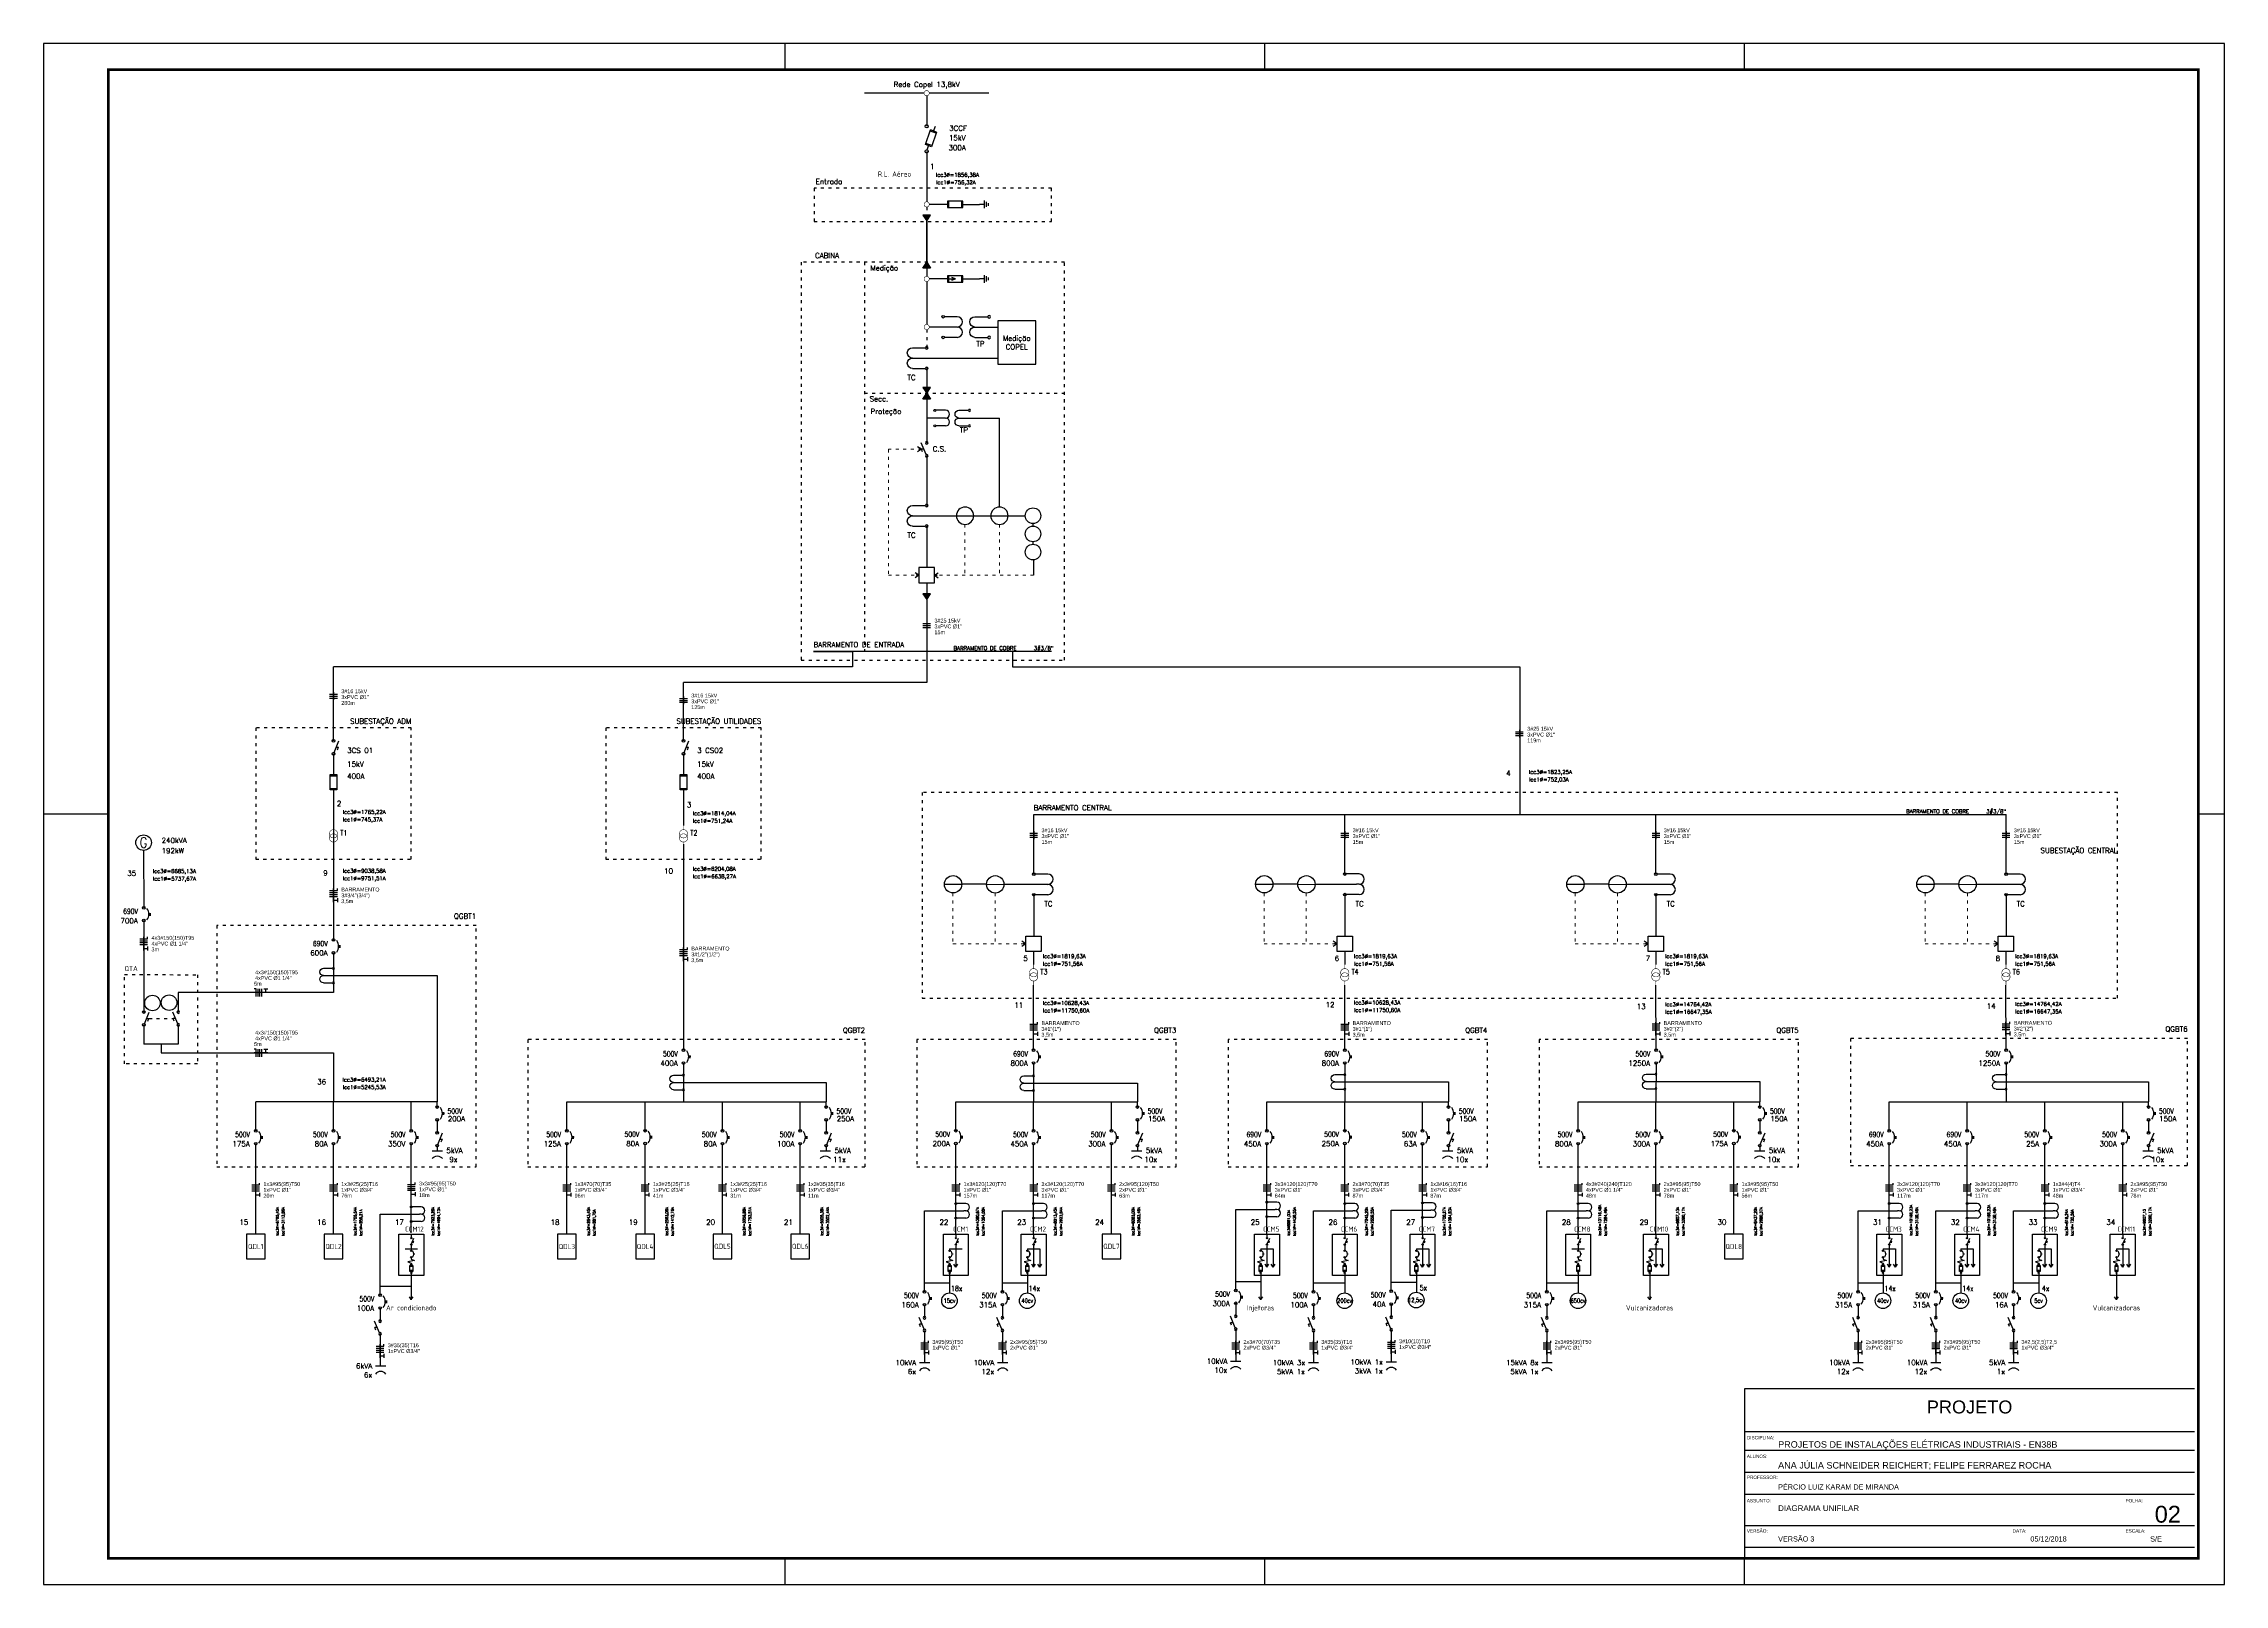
# Model space of a CAD drawing. Header units: millimetres. Extents: x 940 to 1964, y 1108 to 2381.
# Drawn here: x 940 to 1781, y 1787 to 2381 of the extents above; entities that cross this region are included whole.
import ezdxf
from ezdxf.enums import TextEntityAlignment as Align

# ---------------------------------------------------------------- set-up
doc = ezdxf.new("R2010")
doc.units = ezdxf.units.MM
doc.header["$LTSCALE"] = 0.75
doc.linetypes.add('ACAD_ISO03W100', pattern=[30, 12, -18])
doc.layers.add('Alimentadores', color=7, linetype='Continuous', lineweight=25)
for name, color, linetype in [('ARQ-FOLHA', 7, 'Continuous'), ('MISC', 7, 'Continuous'), ('SYMS', 72, 'Continuous'), ('TAGS', 250, 'Continuous'), ('TERMS', 250, 'Continuous')]:
    doc.layers.add(name, color=color, linetype=linetype)
doc.styles.add('arial', font='arial.ttf')
doc.styles.get("Standard").update_dxf_attribs({"font": 'arial.ttf'})
doc.styles.add('WD', font='romans.shx')
doc.styles.add('WD_IEC', font='isocp2.shx', dxfattribs={"width": 0.9, "height": 4})

# ---------------------------------------------------------------- blocks, each defined once
blk = doc.blocks.new('HDS11FL')
for p, q in [((-0.19, 0.168), (-0.307, 0.21)), ((-0.163, 0.241), (-0.216, 0.094)), ((0.137, -0.032), (-0.216, 0.094)), ((-0.134, 0.231), (-0.187, 0.084)), ((-0.163, 0.241), (0.19, 0.116)), ((0.16, 0.126), (0.108, -0.021)), ((0.19, 0.116), (0.137, -0.032)), ((0.164, 0.042), (0.264, 0.006))]:
    blk.add_line(p, q)
at = {"linetype": 'Continuous'}
for centre in [(-0.304, 0), (0.304, 0)]:
    blk.add_circle(centre, 0.04, dxfattribs=at)
at = {"style": 'WD', "width": 0.7}
for tag, p in [('INST', (-0.031, 0.607)), ('LOC', (-0.031, 0.438))]:
    blk.add_attdef(tag, text='', height=0.125, dxfattribs=at).set_placement(p, align=Align.CENTER)
at = {"style": 'WD'}
for tag, p, height, flags in [('X4TERM01', (-0.344, 0), 0.0125, 1), ('CONTACT', (0.098, 0.187), 0.01, 9), ('FAMILY', (0.098, 0.264), 0.01, 9), ('X1TERM02', (0.344, 0), 0.0125, 1)]:
    blk.add_attdef(tag, p, '', height=height, dxfattribs=dict(at, flags=flags))
at = {"style": 'WD', "width": 0.7}
blk.add_attdef('RATING1', text='', height=0.125, rotation=340.3798, dxfattribs=at).set_placement((-0.013, 0.105), align=Align.MIDDLE_CENTER)
at = {"style": 'WD'}
blk.add_attdef('TAG1', text='', height=0.125, dxfattribs=at).set_placement((-0.031, 0.281), align=Align.CENTER)
for tag, p in [('X2LINK', (0, 0.406)), ('X8LINK', (0, -0.109))]:
    blk.add_attdef(tag, p, '', height=0.01, dxfattribs=at)
at = {"linetype": 'Continuous', "style": 'WD', "flags": 9}
for tag, p in [('ASSYCODE', (0.126, 0.206)), ('MFG', (0.126, 0.228)), ('CAT', (0.126, 0.247))]:
    blk.add_attdef(tag, text='', height=0.01, dxfattribs=at).set_placement(p, align=Align.CENTER)
at = {"linetype": 'Continuous', "style": 'WD', "flags": 8}
blk.add_attdef('TERM01', text='', height=0.125, dxfattribs=at).set_placement((-0.406, -0.031), align=Align.TOP_RIGHT)
blk.add_attdef('TERM02', text='', height=0.125, dxfattribs=at).set_placement((0.406, -0.031), align=Align.TOP_LEFT)
blk = doc.blocks.new('HXF1CT')
for p, q in [((-0.25, 0.344), (-0.25, 0.032)), ((0, 0.344), (0, 0.281)), ((0.25, 0.344), (0.25, 0.032))]:
    blk.add_line(p, q)
for centre in [(-0.249, 0), (0.249, 0)]:
    blk.add_circle(centre, 0.0322)
for centre in [(-0.125, 0.344), (0.125, 0.344)]:
    blk.add_arc(centre, 0.125, 0, 180)
at = {"style": 'WD', "width": 0.7}
for tag, p in [('INST', (-0.388, 0.577)), ('LOC', (-0.388, 0.408)), ('DESC1', (-0.388, 0.252)), ('DESC2', (-0.388, 0.095))]:
    blk.add_attdef(tag, text='', height=0.125, dxfattribs=at).set_placement(p, align=Align.RIGHT)
at = {"style": 'WD'}
for tag, p, height, flags in [('X4TERM01', (-0.281, 0), 0.0125, 1), ('X1TERM02', (0.281, 0), 0.0125, 1), ('FAMILY', (0.304, 0.191), 0.01, 9), ('X8TERM01', (-0.249, -0.032), 0.0125, 1), ('X8TERM02', (0.249, -0.032), 0.0125, 1)]:
    blk.add_attdef(tag, p, '', height=height, dxfattribs=dict(at, flags=flags))
blk.add_attdef('TYPE', text='', height=0.125, dxfattribs=at).set_placement((0, 0.125), align=Align.CENTER)
at = {"linetype": 'Continuous', "style": 'WD', "flags": 9}
for tag, p in [('ASSYCODE', (0.328, 0.125)), ('MFG', (0.327, 0.143)), ('CAT', (0.329, 0.162))]:
    blk.add_attdef(tag, text='', height=0.01, dxfattribs=at).set_placement(p, align=Align.CENTER)
at = {"style": 'WD'}
blk.add_attdef('TAG1', (0.368, 0.188), '', height=0.125, dxfattribs=at)
at = {"style": 'WD', "width": 0.7}
blk.add_attdef('RATING1', (0.368, 0.031), '', height=0.125, dxfattribs=at)
at = {"linetype": 'Continuous', "style": 'WD', "flags": 8}
for tag, p in [('TERM01', (-0.188, -0.031)), ('TERM02', (0.328, -0.031))]:
    blk.add_attdef(tag, text='', height=0.125, dxfattribs=at).set_placement(p, align=Align.TOP_LEFT)
blk = doc.blocks.new('HXF1PT')
for p, q in [((-0.25, 0.344), (-0.25, 0.032)), ((0, 0.344), (0, 0.281)), ((0.25, 0.344), (0.25, 0.032))]:
    blk.add_line(p, q)
for centre in [(-0.249, 0), (0.249, 0)]:
    blk.add_circle(centre, 0.0322)
for centre in [(-0.125, 0.344), (0.125, 0.344)]:
    blk.add_arc(centre, 0.125, 0, 180)
at = {"style": 'WD', "width": 0.7}
for tag, p in [('INST', (-0.388, 0.577)), ('LOC', (-0.388, 0.408)), ('DESC1', (-0.388, 0.252)), ('DESC2', (-0.388, 0.095))]:
    blk.add_attdef(tag, text='', height=0.125, dxfattribs=at).set_placement(p, align=Align.RIGHT)
at = {"style": 'WD'}
for tag, p, height, flags in [('X4TERM01', (-0.281, 0), 0.0125, 1), ('X1TERM02', (0.281, 0), 0.0125, 1), ('FAMILY', (0.304, 0.191), 0.01, 9), ('X8TERM01', (-0.249, -0.032), 0.0125, 1), ('X8TERM02', (0.249, -0.032), 0.0125, 1)]:
    blk.add_attdef(tag, p, '', height=height, dxfattribs=dict(at, flags=flags))
blk.add_attdef('TYPE', text='', height=0.125, dxfattribs=at).set_placement((0, 0.125), align=Align.CENTER)
at = {"linetype": 'Continuous', "style": 'WD', "flags": 9}
for tag, p in [('ASSYCODE', (0.329, 0.119)), ('MFG', (0.327, 0.143)), ('CAT', (0.329, 0.162))]:
    blk.add_attdef(tag, text='', height=0.01, dxfattribs=at).set_placement(p, align=Align.CENTER)
at = {"style": 'WD'}
blk.add_attdef('TAG1', (0.368, 0.188), '', height=0.125, dxfattribs=at)
at = {"style": 'WD', "width": 0.7}
blk.add_attdef('RATING1', (0.368, 0.031), '', height=0.125, dxfattribs=at)
at = {"linetype": 'Continuous', "style": 'WD', "flags": 8}
for tag, p in [('TERM01', (-0.188, -0.031)), ('TERM02', (0.328, -0.031))]:
    blk.add_attdef(tag, text='', height=0.125, dxfattribs=at).set_placement(p, align=Align.TOP_LEFT)
blk = doc.blocks.new('HT0002')
blk.add_circle((0, 0), 0.0699)
at = {"style": 'WD'}
for tag, p, width in [('INST', (0.062, 0.42), 0.7), ('LOC', (0.062, 0.25), 0.7), ('DESC1', (0.053, -0.385), 0.8)]:
    blk.add_attdef(tag, p, '', height=0.125, dxfattribs=dict(at, width=width))
at = {"linetype": 'Continuous', "style": 'WD'}
for tag, p, height, width, flags in [('TERM01', (0.062, 0.094), 0.125, 0.8, 8), ('TAGSTRIP', (0.053, -0.229), 0.125, 0.9, 8), ('CAT', (0.213, -0.406), 0.109, 0.8, 1), ('DESC2', (0.053, -0.541), 0.125, 0.8, 8), ('DESC3', (0.053, -0.698), 0.125, 0.8, 8)]:
    blk.add_attdef(tag, p, '', height=height, dxfattribs=dict(at, width=width, flags=flags))
at = {"style": 'WD', "flags": 1}
for tag, p, height in [('X4TERM01', (-0.07, 0), 0.0125), ('X4TERMDESC01', (-0.055, -0.023), 0.025), ('X2TERMDESC01', (-0.006, 0.029), 0.025), ('STRIPSEQ', (0, 0), 0.00125), ('X2TERM01', (0, 0.07), 0.0125), ('X2PIN01', (0.033, 0.084), 0.0125), ('X1TERMDESC01', (0.039, 0.007), 0.025), ('X1TERM01', (0.07, 0), 0.0125), ('X1PIN01', (0.087, 0.016), 0.0125), ('X4PIN01', (-0.114, -0.038), 0.0125), ('LINKTERM', (0, -0.002), 0.00125), ('X8TERM01', (0, -0.07), 0.0125), ('X8TERMDESC01', (0, -0.054), 0.025), ('X8PIN01', (0.026, -0.096), 0.0125)]:
    blk.add_attdef(tag, p, '', height=height, dxfattribs=at)
at = {"linetype": 'Continuous', "style": 'WD', "width": 0.8, "flags": 1}
blk.add_attdef('MFG', text='', height=0.109, dxfattribs=at).set_placement((0.088, -0.406), align=Align.RIGHT)
at = {"style": 'WD', "width": 0.7, "flags": 1}
blk.add_attdef('ASSYCODE', (0.062, -0.281), '', height=0.01, dxfattribs=at)
blk = doc.blocks.new('HT0001')
for p, q in [((-0.062, 0.062), (0.062, 0.062)), ((-0.062, -0.062), (-0.062, 0.062)), ((0.062, 0.062), (0.062, -0.062)), ((0.062, -0.062), (-0.062, -0.062))]:
    blk.add_line(p, q)
at = {"style": 'WD'}
for tag, p, width in [('INST', (0.062, 0.42), 0.7), ('LOC', (0.062, 0.25), 0.7), ('DESC1', (0.05, -0.385), 0.8)]:
    blk.add_attdef(tag, p, '', height=0.125, dxfattribs=dict(at, width=width))
at = {"linetype": 'Continuous', "style": 'WD'}
for tag, p, height, width, flags in [('TERM01', (0.062, 0.094), 0.125, 0.8, 8), ('TAGSTRIP', (0.05, -0.229), 0.125, 0.9, 8), ('CAT', (0.213, -0.406), 0.109, 0.8, 1), ('DESC2', (0.05, -0.541), 0.125, 0.8, 8), ('DESC3', (0.05, -0.698), 0.125, 0.8, 8)]:
    blk.add_attdef(tag, p, '', height=height, dxfattribs=dict(at, width=width, flags=flags))
at = {"style": 'WD', "flags": 1}
for tag, p, height in [('X4TERM01', (-0.062, 0), 0.0125), ('X4TERMDESC01', (-0.055, -0.023), 0.025), ('X2TERMDESC01', (-0.006, 0.029), 0.025), ('STRIPSEQ', (0, 0), 0.00125), ('X2TERM01', (0, 0.062), 0.0125), ('X2PIN01', (0.033, 0.084), 0.0125), ('X1TERMDESC01', (0.039, 0.007), 0.025), ('X1TERM01', (0.062, 0), 0.0125), ('X1PIN01', (0.087, 0.016), 0.0125), ('X4PIN01', (-0.114, -0.038), 0.0125), ('LINKTERM', (0, -0.002), 0.00125), ('X8TERM01', (0, -0.062), 0.0125), ('X8TERMDESC01', (0, -0.054), 0.025), ('X8PIN01', (0.026, -0.096), 0.0125)]:
    blk.add_attdef(tag, p, '', height=height, dxfattribs=at)
at = {"linetype": 'Continuous', "style": 'WD', "width": 0.8, "flags": 1}
blk.add_attdef('MFG', text='', height=0.109, dxfattribs=at).set_placement((0.088, -0.406), align=Align.RIGHT)
at = {"style": 'WD', "width": 0.7, "flags": 1}
blk.add_attdef('ASSYCODE', (0.062, -0.281), '', height=0.01, dxfattribs=at)
blk = doc.blocks.new('HC01_P')
for q in [(0.125, 0.062), (0.125, -0.062), (0.094, 0)]:
    blk.add_line((0.031, 0), q)
at = {"style": 'WD', "width": 0.7}
for tag, p in [('DESC1', (0.031, 0.406)), ('DESC2', (0.031, 0.25))]:
    blk.add_attdef(tag, text='', height=0.125, dxfattribs=at).set_placement(p, align=Align.RIGHT)
for tag, p in [('INST', (0.156, 0.406)), ('LOC', (0.156, 0.25))]:
    blk.add_attdef(tag, p, '', height=0.125, dxfattribs=at)
at = {"style": 'WD'}
for tag, p, height in [('X2LINK', (0.062, 0.125), 0.01), ('TAG1', (0.156, 0.094), 0.125), ('X8LINK', (0.062, -0.125), 0.01)]:
    blk.add_attdef(tag, p, '', height=height, dxfattribs=at)
for tag, p, height, flags in [('X1TERM01', (0.094, 0), 0.0125, 1), ('X1TERMDESC01', (0.101, 0.021), 0.01, 1), ('FAMILY', (0.205, 0.059), 0.01, 9)]:
    blk.add_attdef(tag, p, '', height=height, dxfattribs=dict(at, flags=flags))
at = {"linetype": 'Continuous', "style": 'WD', "flags": 9}
for tag, p in [('ASSYCODE', (0.29, 0.035)), ('MFG', (0.29, 0.057)), ('CAT', (0.292, 0.077))]:
    blk.add_attdef(tag, text='', height=0.01, dxfattribs=at).set_placement(p, align=Align.CENTER)
at = {"linetype": 'Continuous', "style": 'WD', "flags": 8}
blk.add_attdef('TERM01', text='', height=0.125, dxfattribs=at).set_placement((0.156, -0.047), align=Align.TOP_LEFT)
blk = doc.blocks.new('HGND2')
for p, q in [((0.125, 0), (0, 0)), ((0.125, 0.09375), (0.125, -0.09375)), ((0.171875, 0.0625), (0.171875, -0.0625)), ((0.21875, 0.03125), (0.21875, -0.03125))]:
    blk.add_line(p, q)
at = {"style": 'WD', "flags": 1}
for tag in ['ASSYCODE', 'CAT', 'X4TERM01', 'MFG', 'FAMILY']:
    blk.add_attdef(tag, (0, 0), '', height=0.01, dxfattribs=at)
at = {"style": 'WD', "width": 0.8}
for tag, p in [('TAG1', (0.25, 0)), ('INST', (0.25, 0.3125)), ('LOC', (0.25, 0.15625)), ('DESC1', (0.25, -0.15625)), ('DESC2', (0.25, -0.3125))]:
    blk.add_attdef(tag, text='', height=0.125, dxfattribs=at).set_placement(p, align=Align.MIDDLE_LEFT)
blk = doc.blocks.new('HA1X4')
for p, q in [((0, 0), (-0.03125, 0.09375)), ((0.03125, 0.09375), (0, 0))]:
    blk.add_line(p, q)
at = {"style": 'WD', "flags": 1}
blk.add_attdef('X2TERM01', (0, 0), '', height=0.01, dxfattribs=at)
at = {"style": 'WD', "width": 0.9}
blk.add_attdef('DESC1', text='', height=0.125, dxfattribs=at).set_placement((0, -0.1906), align=Align.CENTER)
blk.add_attdef('DESC2', text='', height=0.125, dxfattribs=at).set_placement((0, -0.2406), align=Align.TOP_CENTER)
blk = doc.blocks.new('HFU0')
for p, q in [((-0.188, -0.078), (-0.188, 0.078)), ((-0.188, 0.078), (0.188, 0.078)), ((-0.156, 0.078), (-0.156, -0.078)), ((0.156, 0.078), (0.156, -0.078)), ((0.188, 0.078), (0.188, -0.078)), ((0.188, -0.078), (-0.188, -0.078))]:
    blk.add_line(p, q)
at = {"style": 'WD', "flags": 1}
for tag, p in [('X4TERM01', (-0.188, 0)), ('X1TERM02', (0.188, 0))]:
    blk.add_attdef(tag, p, '', height=0.01, dxfattribs=at)
at = {"style": 'WD', "width": 0.7}
blk.add_attdef('RATING1', text='', height=0.0938, dxfattribs=at).set_placement((0, 0), align=Align.MIDDLE_CENTER)
for tag, p in [('INST', (0, 0.328)), ('LOC', (0, 0.172)), ('DESC3', (0, -0.578)), ('DESC1', (0.007, -0.262)), ('DESC2', (0.007, -0.419))]:
    blk.add_attdef(tag, text='', height=0.125, dxfattribs=at).set_placement(p, align=Align.CENTER)
at = {"linetype": 'Continuous', "style": 'WD', "flags": 9}
for tag, p in [('ASSYCODE', (0.156, 0.118)), ('MFG', (0.156, 0.083)), ('CAT', (0.156, 0.102))]:
    blk.add_attdef(tag, text='', height=0.01, dxfattribs=at).set_placement(p, align=Align.CENTER)
at = {"linetype": 'Continuous', "style": 'WD', "width": 0.7, "flags": 8}
blk.add_attdef('TERM01', text='', height=0.1, dxfattribs=at).set_placement((-0.25, -0.016), align=Align.TOP_RIGHT)
blk.add_attdef('TERM02', text='', height=0.1, dxfattribs=at).set_placement((0.25, -0.016), align=Align.TOP_LEFT)
blk = doc.blocks.new('Mufla')
at = {"linetype": 'ACAD_ISO03W100', "ltscale": 0.13}
h = blk.add_hatch(color=256, dxfattribs=at)
h.dxf.hatch_style = 1
h.paths.add_polyline_path([(1025.145, 2322.981), (1025.004, 2323.075), (1025.004, 2322.887)])
for p, q in [((1025.004, 2323.075), (1025.145, 2322.981)), ((1025.004, 2322.887), (1025.004, 2323.075)), ((1025.145, 2322.981), (1025.004, 2322.887))]:
    blk.add_line(p, q, dxfattribs=at)
blk = doc.blocks.new('HT0002_1-')
at = {"const_width": 0.0125}
blk.add_lwpolyline([(0, 0.062, 1), (0, -0.062, 1)], format="xyb", close=True, dxfattribs=at)
at = {"style": 'WD', "width": 0.85}
for tag, p in [('INST', (0, 0.416)), ('CNT', (0.001, 0.108)), ('LOC', (0, 0.26)), ('TAGSTRIP', (0.002, -0.279)), ('DESC1', (0, -0.453)), ('DESC2', (0, -0.625)), ('DESC3', (0, -0.797))]:
    blk.add_attdef(tag, text='', height=0.125, dxfattribs=at).set_placement(p, align=Align.CENTER)
at = {"style": 'WD', "flags": 1}
for tag, p, height in [('X4TERM01', (-0.062, 0), 0.0125), ('X4TERMDESC01', (-0.055, -0.023), 0.025), ('X2TERMDESC01', (-0.006, 0.029), 0.025), ('STRIPSEQ', (0, 0), 0.00125), ('X2TERM01', (0, 0.062), 0.0125), ('X2PIN01', (0.033, 0.084), 0.0125), ('X1TERMDESC01', (0.039, 0.007), 0.025), ('X1TERM01', (0.062, 0), 0.0125), ('X1PIN01', (0.087, 0.016), 0.0125), ('X4PIN01', (-0.114, -0.038), 0.0125), ('LINKTERM', (0, -0.002), 0.00125), ('X8TERM01', (0, -0.062), 0.0125), ('X8TERMDESC01', (0, -0.054), 0.025), ('X8PIN01', (0.026, -0.096), 0.0125)]:
    blk.add_attdef(tag, p, '', height=height, dxfattribs=at)
at = {"linetype": 'Continuous', "style": 'WD', "width": 0.8, "flags": 1}
blk.add_attdef('MFG', text='', height=0.109, dxfattribs=at).set_placement((0.088, -0.406), align=Align.RIGHT)
blk.add_attdef('CAT', (-0.131, -0.563), '', height=0.109, dxfattribs=at)
at = {"style": 'WD', "width": 0.7, "flags": 1}
blk.add_attdef('ASSYCODE', (0.062, -0.281), '', height=0.01, dxfattribs=at)
at = {"style": 'WD', "flags": 9}
for tag, p in [('WDTYPE', (0.121, -0.263)), ('WDBLKNAM', (0.059, -0.575))]:
    blk.add_attdef(tag, text='', height=0.01, dxfattribs=at).set_placement(p, align=Align.RIGHT)
blk = doc.blocks.new('HXF1T2_1-')
at = {"const_width": 0.0125}
blk.add_lwpolyline([(-0.15, 0), (-0.25, 0)], dxfattribs=at)
blk.add_lwpolyline([(-0.15, 0, 1), (0.05, 0, 1)], format="xyb", close=True, dxfattribs=at)
blk.add_lwpolyline([(0.15, 0, -1), (-0.05, 0, -1), (0.15, 0), (0.25, 0)], format="xyb", dxfattribs=at)
at = {"style": 'WD', "width": 0.85}
for tag, p in [('INST', (-0.012, 0.592)), ('LOC', (-0.012, 0.42)), ('TAG1', (-0.01, 0.25)), ('RATING1', (-0.01, -0.344)), ('RATING2', (-0.01, -0.516)), ('DESC1', (-0.01, -0.687)), ('DESC2', (-0.01, -0.859)), ('DESC3', (-0.01, -1.031))]:
    blk.add_attdef(tag, text='', height=0.125, dxfattribs=at).set_placement(p, align=Align.CENTER)
at = {"style": 'WD', "flags": 9}
blk.add_attdef('WDTYPE', text='', height=0.01, dxfattribs=at).set_placement((-0.221, 0.075), align=Align.RIGHT)
at = {"color": 7, "style": 'WD', "flags": 1}
for tag, p in [('X4TERM01', (-0.25, 0)), ('X1TERM02', (0.25, 0))]:
    blk.add_attdef(tag, p, '', height=0.0125, dxfattribs=at)
at = {"linetype": 'Continuous', "style": 'WD', "flags": 9}
for tag, p in [('ASSYCODE', (0.219, 0.062)), ('CATDESC', (0.219, 0.038)), ('MFG', (0.228, 0.089)), ('CAT', (0.23, 0.108))]:
    blk.add_attdef(tag, text='', height=0.01, dxfattribs=at).set_placement(p, align=Align.CENTER)
at = {"style": 'WD', "flags": 9}
blk.add_attdef('FAMILY', (0.206, 0.131), '', height=0.01, dxfattribs=at)
at = {"linetype": 'Continuous', "style": 'WD', "flags": 8}
blk.add_attdef('TERM01', text='', height=0.125, dxfattribs=at).set_placement((-0.253, -0.031), align=Align.TOP_RIGHT)
blk.add_attdef('TERM02', text='', height=0.125, dxfattribs=at).set_placement((0.25, -0.031), align=Align.TOP_LEFT)
blk = doc.blocks.new('HCB1')
blk.add_line((0, 0.173), (0, 0.126))
for centre in [(-0.155, 0), (0.155, 0)]:
    blk.add_circle(centre, 0.0322)
blk.add_arc((0, -0.109), 0.234, 53.1301, 126.8699)
at = {"style": 'WD', "width": 0.7}
for tag, p in [('DESC1', (0, 0.5)), ('INST', (0, 0.826)), ('LOC', (0, 0.656)), ('DESC2', (0, 0.344)), ('RATING1', (0, -0.188)), ('XREF', (0, -0.344))]:
    blk.add_attdef(tag, text='', height=0.125, dxfattribs=at).set_placement(p, align=Align.CENTER)
at = {"style": 'WD'}
blk.add_attdef('TAG1', text='', height=0.125, dxfattribs=at).set_placement((0, 0.188), align=Align.CENTER)
for tag, p, height, flags in [('X4TERM01', (-0.188, 0), 0.0125, 1), ('X1TERM02', (0.188, 0), 0.0125, 1), ('FAMILY', (0.205, 0.152), 0.01, 9), ('CONTACT', (0.205, 0.133), 0.01, 9)]:
    blk.add_attdef(tag, p, '', height=height, dxfattribs=dict(at, flags=flags))
for tag, p in [('X2LINK', (0, 0.219)), ('X8LINK', (0, 0))]:
    blk.add_attdef(tag, p, '', height=0.01, dxfattribs=at)
at = {"linetype": 'Continuous', "style": 'WD', "flags": 9}
for tag, p in [('ASSYCODE', (0.219, 0.062)), ('MFG', (0.228, 0.089)), ('CAT', (0.23, 0.108))]:
    blk.add_attdef(tag, text='', height=0.01, dxfattribs=at).set_placement(p, align=Align.CENTER)
at = {"linetype": 'Continuous', "style": 'WD', "flags": 8}
blk.add_attdef('TERM01', text='', height=0.125, dxfattribs=at).set_placement((-0.25, -0.031), align=Align.TOP_RIGHT)
blk.add_attdef('TERM02', text='', height=0.125, dxfattribs=at).set_placement((0.25, -0.031), align=Align.TOP_LEFT)
blk = doc.blocks.new('HCB11ML')
for p, q in [((0, 0.17), (0, 0.13)), ((0.19, 0), (0.25, 0)), ((0.25, 0), (0.31, 0.16)), ((0.31, 0.16), (0.38, -0.16)), ((0.38, -0.16), (0.44, 0)), ((0.44, 0), (0.47, 0)), ((0.56, 0), (0.53, 0)), ((0.56, 0.07), (0.84, 0.07)), ((0.56, -0.07), (0.56, 0.07)), ((0.61, 0.07), (0.61, -0.07)), ((0.8, 0.07), (0.8, -0.07)), ((0.84, 0.07), (0.84, -0.07)), ((0.88, 0), (0.84, 0)), ((0.84, -0.07), (0.56, -0.07))]:
    blk.add_line(p, q)
for centre in [(-0.16, 0), (0.16, 0), (0.5, 0), (0.91, 0)]:
    blk.add_circle(centre, 0.0322)
blk.add_arc((0, -0.11), 0.234, 53.1301, 126.8699)
at = {"style": 'WD'}
for tag, p in [('TAG1', (0, 0.19)), ('MISC', (0.69, 0.12))]:
    blk.add_attdef(tag, text='', height=0.125, dxfattribs=at).set_placement(p, align=Align.CENTER)
for tag, p, height, flags in [('X4TERM01', (-0.19, 0), 0.0125, 1), ('X2LINK', (0, 0.22), 0.01, 1), ('X8LINK', (0, 0), 0.01, 1), ('FAMILY', (0.2, 0.15), 0.01, 9), ('CONTACT', (0.2, 0.13), 0.01, 9), ('X1TERM02', (0.94, 0), 0.0125, 1)]:
    blk.add_attdef(tag, p, '', height=height, dxfattribs=dict(at, flags=flags))
at = {"style": 'WD', "width": 0.7}
for tag, p in [('DESC1', (0, 0.5)), ('DESC2', (0, 0.34)), ('INST', (0, 0.83)), ('LOC', (0, 0.66)), ('RATING1', (0, -0.19)), ('XREF', (0, -0.34))]:
    blk.add_attdef(tag, text='', height=0.125, dxfattribs=at).set_placement(p, align=Align.CENTER)
at = {"linetype": 'Continuous', "style": 'WD', "flags": 9}
for tag, p in [('ASSYCODE', (0.22, 0.06)), ('CAT', (0.23, 0.11)), ('MFG', (0.23, 0.09))]:
    blk.add_attdef(tag, text='', height=0.01, dxfattribs=at).set_placement(p, align=Align.CENTER)
at = {"linetype": 'Continuous', "style": 'WD', "flags": 8}
blk.add_attdef('TERM01', text='', height=0.125, dxfattribs=at).set_placement((-0.25, -0.03), align=Align.TOP_RIGHT)
blk.add_attdef('TERM02', text='', height=0.125, dxfattribs=at).set_placement((1, -0.03), align=Align.TOP_LEFT)
blk = doc.blocks.new('HDS11')
for p, q in [((0.126, 0.013), (-0.156, 0.13)), ((0, 0.065), (0, 0.125)), ((0.062, 0.099), (0, 0.125))]:
    blk.add_line(p, q)
for centre in [(-0.155, 0), (0.155, 0)]:
    blk.add_circle(centre, 0.0322)
at = {"style": 'WD', "width": 0.7}
for tag, p in [('INST', (0, 0.625)), ('LOC', (0, 0.469)), ('RATING1', (0, 0.156)), ('DESC1', (0, -0.406)), ('DESC2', (0, -0.562)), ('XREF', (0, -0.236))]:
    blk.add_attdef(tag, text='', height=0.125, dxfattribs=at).set_placement(p, align=Align.CENTER)
at = {"style": 'WD'}
blk.add_attdef('TAG1', text='', height=0.125, dxfattribs=at).set_placement((0, 0.312), align=Align.CENTER)
for tag, p, height, flags in [('X4TERM01', (-0.188, 0), 0.0125, 1), ('X1TERM02', (0.188, 0), 0.0125, 1), ('FAMILY', (0.206, 0.131), 0.01, 9), ('CONTACT', (0.206, 0.04), 0.01, 9)]:
    blk.add_attdef(tag, p, '', height=height, dxfattribs=dict(at, flags=flags))
for tag, p in [('X2LINK', (0, 0.438)), ('X8LINK', (0, -0.016))]:
    blk.add_attdef(tag, p, '', height=0.01, dxfattribs=at)
at = {"linetype": 'Continuous', "style": 'WD', "flags": 9}
for tag, p in [('ASSYCODE', (0.219, 0.062)), ('MFG', (0.228, 0.089)), ('CAT', (0.23, 0.108))]:
    blk.add_attdef(tag, text='', height=0.01, dxfattribs=at).set_placement(p, align=Align.CENTER)
at = {"linetype": 'Continuous', "style": 'WD', "flags": 8}
blk.add_attdef('TERM01', text='', height=0.125, dxfattribs=at).set_placement((-0.25, -0.031), align=Align.TOP_RIGHT)
blk.add_attdef('TERM02', text='', height=0.125, dxfattribs=at).set_placement((0.25, -0.031), align=Align.TOP_LEFT)
blk = doc.blocks.new('HMO12')
blk.add_circle((0, 0), 0.188)
at = {"style": 'WD'}
for tag, width, p in [('INST', 0.7, (-0.026, 0.559)), ('RATING1', 0.8, (0, 0)), ('TAG1', 0.9, (-0.031, 0.234)), ('LOC', 0.7, (-0.026, 0.39))]:
    blk.add_attdef(tag, text='', height=0.125, dxfattribs=dict(at, width=width)).set_placement(p, align=Align.CENTER)
at = {"style": 'WD', "flags": 1}
for tag, p in [('X4TERM01', (-0.188, 0)), ('X1TERM02', (0.188, 0)), ('X0TERM03', (0.133, -0.133))]:
    blk.add_attdef(tag, p, '', height=0.0125, dxfattribs=at)
at = {"linetype": 'Continuous', "style": 'WD', "flags": 9}
blk.add_attdef('ASSYCODE', text='', height=0.01, dxfattribs=at).set_placement((0, 0.125), align=Align.CENTER)
at = {"style": 'WD', "flags": 9}
blk.add_attdef('FAMILY', text='', height=0.01, dxfattribs=at).set_placement((-0.005, 0.17), align=Align.CENTER)
at = {"linetype": 'Continuous', "style": 'WD', "flags": 1}
for tag, p in [('MFG', (0, 0.14)), ('CAT', (0, 0.159))]:
    blk.add_attdef(tag, text='', height=0.01, dxfattribs=at).set_placement(p, align=Align.MIDDLE)
at = {"style": 'WD'}
for tag, p, width in [('DESC1', (1.126, 0.046), 0.9), ('DESC2', (1.126, -0.11), 0.9), ('RATING3', (1.125, -0.423), 0.8), ('RATING4', (1.125, -0.579), 0.8), ('DESC3', (1.126, -0.266), 0.9), ('WDTAGALT', (1.125, -0.75), 0.7)]:
    blk.add_attdef(tag, p, '', height=0.125, dxfattribs=dict(at, width=width))
at = {"linetype": 'Continuous', "style": 'WD'}
blk.add_attdef('TERM01', text='', height=0.125, dxfattribs=at).set_placement((-0.231, -0.035), align=Align.TOP_RIGHT)
at = {"style": 'WD', "width": 0.8}
blk.add_attdef('RATING2', text='', height=0.125, dxfattribs=at).set_placement((0.001, -0.016), align=Align.TOP_CENTER)
at = {"linetype": 'Continuous', "style": 'WD'}
for tag, p in [('TERM03', (0.062, -0.219)), ('TERM02', (0.231, -0.035))]:
    blk.add_attdef(tag, text='', height=0.125, dxfattribs=at).set_placement(p, align=Align.TOP_LEFT)
blk = doc.blocks.new('NFFFT')
for p, q in [((-2, 6), (2, 6)), ((-2, 5), (2, 5)), ((-2, 4), (2, 4)), ((-2, 3), (2, 3)), ((0, 0), (0, 7)), ((0, 1), (2, 1)), ((2, 6), (2, 7)), ((2, 2), (2, 0))]:
    blk.add_line(p, q)
for tag, p in [('BITOLA', (4, 6.5)), ('DUTO', (4, 3.5)), ('DISTANCIA', (4, 0.5))]:
    blk.add_attdef(tag, text='', height=2).set_placement(p, align=Align.MIDDLE_LEFT)
blk = doc.blocks.new('*U51')
for p, q in [((-2, 3), (2, 3)), ((-2, 2), (2, 2)), ((-2, 1), (2, 1)), ((0, 4), (0, 0))]:
    blk.add_line(p, q)
for tag, p in [('BITOLA', (4, 4.5)), ('DUTO', (4, 1.5)), ('DISTANCIA', (4, -1.5))]:
    blk.add_attdef(tag, text='', height=2).set_placement(p, align=Align.MIDDLE_LEFT)
blk = doc.blocks.new('FOLHA A1')
at = {"layer": 'ARQ-FOLHA'}
for p, q in [((841, 0), (0, 0)), ((0, 0), (0, -594)), ((286, -10), (286, 0)), ((471, -10), (471, 0)), ((656, -10), (656, 0)), ((841, -594), (841, 0)), ((0, -297), (25, -297)), ((831, -297), (841, -297)), ((286, -594), (286, -584)), ((471, -594), (471, -584)), ((656, -594), (656, -584)), ((0, -594), (841, -594))]:
    blk.add_line(p, q, dxfattribs=at)
at = {"layer": 'ARQ-FOLHA', "const_width": 1}
blk.add_lwpolyline([(25, -10), (25, -584), (831, -584), (831, -10), (25, -10)], dxfattribs=at)
blk = doc.blocks.new('HCA1')
blk.add_line((-0.031, 0.062), (-0.031, -0.062))
blk.add_arc((0.109, 0), 0.0781, 126.8699, 233.1301)
at = {"style": 'WD'}
for tag, width, p in [('INST', 0.7, (0, 0.888)), ('LOC', 0.7, (0, 0.719)), ('DESC1', 0.7, (0, 0.562)), ('DESC2', 0.7, (0, 0.406)), ('RATING1', 0.9, (0.006, 0.094))]:
    blk.add_attdef(tag, text='', height=0.125, dxfattribs=dict(at, width=width)).set_placement(p, align=Align.CENTER)
blk.add_attdef('TAG1', text='', height=0.125, dxfattribs=at).set_placement((0, 0.25), align=Align.CENTER)
for tag, p, height, flags in [('X4TERM01', (-0.031, 0), 0.0125, 1), ('X1TERM02', (0.031, 0), 0.0125, 1), ('FAMILY', (0.205, 0.152), 0.01, 9)]:
    blk.add_attdef(tag, p, '', height=height, dxfattribs=dict(at, flags=flags))
at = {"linetype": 'Continuous', "style": 'WD', "flags": 9}
for tag, p in [('ASSYCODE', (0.219, 0.062)), ('MFG', (0.228, 0.089)), ('CAT', (0.23, 0.108))]:
    blk.add_attdef(tag, text='', height=0.01, dxfattribs=at).set_placement(p, align=Align.CENTER)
at = {"linetype": 'Continuous', "style": 'WD', "flags": 8}
blk.add_attdef('TERM01', text='', height=0.125, dxfattribs=at).set_placement((-0.094, -0.047), align=Align.TOP_RIGHT)
at = {"style": 'WD', "width": 0.9}
blk.add_attdef('RATING2', text='', height=0.125, dxfattribs=at).set_placement((0.006, -0.203), align=Align.TOP_CENTER)
at = {"linetype": 'Continuous', "style": 'WD', "flags": 8}
blk.add_attdef('TERM02', text='', height=0.125, dxfattribs=at).set_placement((0.094, -0.047), align=Align.TOP_LEFT)
blk = doc.blocks.new('*U63')
for p, q in [((-2, 6), (2, 6)), ((-2, 5), (2, 5)), ((-2, 4), (2, 4)), ((-2, 3), (2, 3)), ((0, 0), (0, 7)), ((0, 1), (2, 1)), ((2, 6), (2, 7)), ((2, 2), (2, 0))]:
    blk.add_line(p, q)
for tag, p in [('DISTANCIA', (4.6, 7)), ('DUTO', (7.5, 6.5)), ('BITOLA', (10.5, 6.5))]:
    blk.add_attdef(tag, text='', height=2).set_placement(p, align=Align.MIDDLE_LEFT)
blk = doc.blocks.new('CC')

msp = doc.modelspace()

# ---------------------------------------------------------------- linework, layer by layer
at = {"ltscale": 0.13}
for p, q in [((1279.56, 2362.18), (1256.62, 2362.18)), ((1288.54, 2319.3), (1281.56, 2319.3)), ((1294.52, 2319.3), (1300.91, 2319.3)), ((1280.56, 2289.57), (1280.56, 2273.01)), ((1288.54, 2290.57), (1281.56, 2290.57)), ((1288.54, 2290.57), (1290.13, 2290.57)), ((1290.13, 2290.57), (1291.73, 2290.57)), ((1294.52, 2290.57), (1300.91, 2290.57)), ((1280.56, 2173.33), (1280.56, 2166.94)), ((1280.56, 2166.94), (1280.56, 2146.99)), ((1051.8, 2112.46), (1051.8, 2140.99)), ((1509.28, 2140.99), (1509.28, 2084.11)), ((1186.77, 2112.46), (1186.77, 2134.99)), ((1051.8, 2107.51), (1051.8, 2099.53)), ((1186.77, 2107.51), (1186.77, 2099.53)), ((1051.8, 2093.54), (1051.8, 2079.84)), ((1051.8, 2087.65), (1051.8, 2035.7)), ((1186.77, 2093.54), (1186.77, 2079.84)), ((1321.84, 2061.13), (1321.84, 2084.11)), ((1441.84, 2061.14), (1441.84, 2084.11)), ((1561.81, 2061.13), (1561.81, 2084.11)), ((1696.81, 2061.13), (1696.81, 2084.11)), ((978.56, 2070.25), (978.6, 2048.14)), ((1186.77, 2072.65), (1186.8, 1993.23)), ((1321.84, 2053.18), (1321.84, 2037.24)), ((1441.84, 2053.18), (1441.84, 2037.24)), ((1561.81, 2053.18), (1561.81, 2037.24)), ((1696.81, 2053.18), (1696.81, 2037.24)), ((980.58, 2045.98), (981.34, 2045.98)), ((980.58, 2045.34), (981.34, 2045.34)), ((1051.8, 2030.75), (1051.8, 2015.43)), ((1053.78, 2033.54), (1054.55, 2033.54)), ((1053.78, 2032.91), (1054.55, 2032.91)), ((1321.8, 2031.25), (1321.8, 2026.27)), ((1441.8, 2031.25), (1441.8, 2026.27)), ((1561.77, 2031.25), (1561.77, 2026.27)), ((1696.77, 2031.25), (1696.77, 2026.27)), ((1051.8, 2015.43), (991.95, 2015.43)), ((991.95, 2015.43), (991.95, 2007.93)), ((1321.82, 1993.23), (1321.8, 2018.29)), ((1441.82, 1993.23), (1441.8, 2018.29)), ((1561.82, 1993.23), (1561.77, 2018.29)), ((1696.8, 1993.23), (1696.77, 2018.29)), ((978.65, 2002.97), (978.65, 1995.48)), ((991.95, 2002.97), (991.95, 1995.48)), ((991.95, 1995.48), (978.65, 1995.48)), ((985.3, 1995.48), (985.3, 1992.15)), ((985.3, 1992.15), (1051.8, 1992.15)), ((1051.8, 1992.15), (1051.8, 1973.29)), ((1186.8, 1988.28), (1186.8, 1973.29)), ((1188.78, 1991.07), (1189.54, 1991.07)), ((1188.78, 1990.43), (1189.54, 1990.43)), ((1321.82, 1988.28), (1321.8, 1973.29)), ((1323.81, 1991.07), (1324.57, 1991.07)), ((1323.81, 1990.43), (1324.57, 1990.43)), ((1441.82, 1988.28), (1441.8, 1973.29)), ((1443.81, 1991.07), (1444.57, 1991.07)), ((1443.81, 1990.43), (1444.57, 1990.43)), ((1561.82, 1988.28), (1561.8, 1973.29)), ((1563.81, 1991.07), (1564.57, 1991.07)), ((1563.81, 1990.43), (1564.57, 1990.43)), ((1696.82, 1988.28), (1696.8, 1973.29)), ((1698.81, 1991.07), (1699.57, 1991.07)), ((1698.81, 1990.43), (1699.57, 1990.43)), ((1021.8, 1962.12), (1021.8, 1973.29)), ((1021.8, 1962.12), (1021.8, 1973.29)), ((1051.8, 1962.13), (1051.8, 1973.29)), ((1081.8, 1962.12), (1081.8, 1973.29)), ((1093.78, 1969.15), (1094.54, 1969.15)), ((1093.78, 1968.51), (1094.54, 1968.51)), ((1141.8, 1962.12), (1141.8, 1973.29)), ((1171.96, 1962.12), (1171.96, 1973.29)), ((1201.8, 1962.12), (1201.8, 1973.29)), ((1231.8, 1962.12), (1231.8, 1973.29)), ((1243.78, 1969.15), (1244.54, 1969.15)), ((1243.78, 1968.51), (1244.54, 1968.51)), ((1291.8, 1962.12), (1291.8, 1973.29)), ((1321.8, 1962.12), (1321.8, 1973.29)), ((1351.8, 1962.12), (1351.8, 1973.29)), ((1363.78, 1969.15), (1364.54, 1969.15)), ((1363.78, 1968.51), (1364.54, 1968.51)), ((1411.8, 1962.12), (1411.8, 1973.29)), ((1441.8, 1962.12), (1441.8, 1973.29)), ((1471.8, 1962.12), (1471.8, 1973.29)), ((1483.78, 1969.15), (1484.54, 1969.15)), ((1483.78, 1968.51), (1484.54, 1968.51)), ((1531.8, 1962.12), (1531.8, 1973.29)), ((1561.8, 1962.12), (1561.8, 1973.29)), ((1591.8, 1962.12), (1591.8, 1973.29)), ((1603.78, 1969.15), (1604.54, 1969.15)), ((1603.78, 1968.51), (1604.54, 1968.51)), ((1651.8, 1962.12), (1651.8, 1973.29)), ((1681.8, 1962.12), (1681.8, 1973.29)), ((1711.8, 1962.12), (1711.8, 1973.29)), ((1741.8, 1962.12), (1741.8, 1973.29)), ((1753.78, 1969.15), (1754.54, 1969.15)), ((1753.78, 1968.51), (1754.54, 1968.51)), ((1023.78, 1959.96), (1024.54, 1959.96)), ((1053.78, 1959.96), (1054.54, 1959.96)), ((1083.78, 1959.96), (1084.54, 1959.96)), ((1143.78, 1959.96), (1144.54, 1959.96)), ((1173.94, 1960.02), (1174.7, 1960.02)), ((1203.78, 1959.96), (1204.54, 1959.96)), ((1233.78, 1959.96), (1234.54, 1959.96)), ((1293.78, 1960.02), (1294.54, 1960.02)), ((1323.78, 1959.96), (1324.54, 1959.96)), ((1353.78, 1959.96), (1354.54, 1959.96)), ((1413.78, 1959.96), (1414.54, 1959.96)), ((1443.78, 1960.02), (1444.54, 1960.02)), ((1473.78, 1959.95), (1474.54, 1959.95)), ((1533.78, 1959.96), (1534.54, 1959.96)), ((1563.78, 1959.96), (1564.54, 1959.96)), ((1593.78, 1960.02), (1594.54, 1960.02)), ((1653.78, 1959.96), (1654.54, 1959.96)), ((1683.78, 1959.96), (1684.54, 1959.96)), ((1713.78, 1959.96), (1714.54, 1959.96)), ((1743.78, 1959.96), (1744.54, 1959.96)), ((1021.8, 1922.34), (1021.8, 1957.16)), ((1023.78, 1959.32), (1024.54, 1959.32)), ((1051.8, 1922.34), (1051.8, 1957.16)), ((1053.78, 1959.32), (1054.54, 1959.32)), ((1081.8, 1922.75), (1081.8, 1957.16)), ((1083.78, 1959.32), (1084.54, 1959.32)), ((1141.8, 1922.34), (1141.8, 1957.16)), ((1143.78, 1959.32), (1144.54, 1959.32)), ((1171.96, 1922.34), (1171.96, 1957.16)), ((1173.94, 1959.38), (1174.7, 1959.38)), ((1201.8, 1922.34), (1201.8, 1957.16)), ((1203.78, 1959.32), (1204.54, 1959.32)), ((1231.8, 1922.34), (1231.8, 1957.16)), ((1233.78, 1959.32), (1234.54, 1959.32)), ((1291.8, 1922.34), (1291.8, 1957.16)), ((1293.78, 1959.38), (1294.54, 1959.38)), ((1321.8, 1922.34), (1321.8, 1957.16)), ((1323.78, 1959.32), (1324.54, 1959.32)), ((1351.8, 1922.34), (1351.8, 1957.16)), ((1353.78, 1959.32), (1354.54, 1959.32)), ((1411.8, 1922.34), (1411.8, 1957.16)), ((1413.78, 1959.32), (1414.54, 1959.32)), ((1441.8, 1922.34), (1441.8, 1957.16)), ((1443.78, 1959.38), (1444.54, 1959.38)), ((1471.8, 1922.34), (1471.8, 1957.16)), ((1473.78, 1959.31), (1474.54, 1959.31)), ((1531.8, 1922.34), (1531.8, 1957.16)), ((1533.78, 1959.32), (1534.54, 1959.32)), ((1561.8, 1922.34), (1561.8, 1957.16)), ((1563.78, 1959.32), (1564.54, 1959.32)), ((1591.8, 1922.34), (1591.8, 1957.16)), ((1593.78, 1959.38), (1594.54, 1959.38)), ((1651.8, 1922.34), (1651.8, 1957.16)), ((1653.78, 1959.32), (1654.54, 1959.32)), ((1681.8, 1922.34), (1681.8, 1957.16)), ((1683.78, 1959.32), (1684.54, 1959.32)), ((1711.8, 1922.34), (1711.8, 1957.16)), ((1713.78, 1959.32), (1714.54, 1959.32)), ((1741.8, 1922.34), (1741.8, 1957.16)), ((1743.78, 1959.32), (1744.54, 1959.32)), ((1081.8, 1922.34), (1081.8, 1920.75)), ((1081.8, 1918.27), (1081.8, 1916.68)), ((1291.8, 1922.34), (1291.8, 1920.75)), ((1291.8, 1918.27), (1291.8, 1916.68)), ((1321.8, 1922.34), (1321.8, 1920.75)), ((1321.8, 1918.27), (1321.8, 1916.68)), ((1411.8, 1922.34), (1411.8, 1920.75)), ((1411.8, 1918.27), (1411.8, 1916.68)), ((1441.8, 1922.34), (1441.8, 1920.75)), ((1441.8, 1918.27), (1441.8, 1916.68)), ((1471.8, 1922.34), (1471.8, 1920.75)), ((1471.8, 1918.27), (1471.8, 1916.68)), ((1531.8, 1922.34), (1531.8, 1920.75)), ((1531.8, 1918.27), (1531.8, 1916.68)), ((1561.8, 1922.34), (1561.8, 1920.75)), ((1561.8, 1918.27), (1561.8, 1916.68)), ((1651.8, 1922.34), (1651.8, 1920.75)), ((1651.8, 1918.27), (1651.8, 1916.68)), ((1681.8, 1922.34), (1681.8, 1920.75)), ((1681.8, 1918.27), (1681.8, 1916.68)), ((1711.8, 1922.34), (1711.8, 1920.75)), ((1711.8, 1918.27), (1711.8, 1916.68)), ((1741.8, 1922.34), (1741.8, 1920.75)), ((1741.8, 1918.27), (1741.8, 1916.68)), ((1079.4, 1916.68), (1084.19, 1916.68)), ((1081.8, 1916.68), (1081.8, 1915.88)), ((1289.4, 1916.68), (1289.4, 1915.88)), ((1289.4, 1916.68), (1294.19, 1916.68)), ((1291.8, 1916.68), (1291.8, 1910.29)), ((1319.4, 1916.68), (1319.4, 1915.88)), ((1319.4, 1916.68), (1324.19, 1916.68)), ((1321.8, 1916.68), (1321.8, 1910.29)), ((1324.19, 1916.68), (1324.19, 1910.29)), ((1409.4, 1916.68), (1409.4, 1915.88)), ((1409.4, 1916.68), (1414.19, 1916.68)), ((1411.8, 1916.68), (1411.8, 1910.29)), ((1414.19, 1916.68), (1414.19, 1910.29)), ((1441.8, 1916.68), (1441.8, 1915.88)), ((1469.4, 1916.68), (1469.4, 1915.88)), ((1469.4, 1916.68), (1474.19, 1916.68)), ((1471.8, 1916.68), (1471.8, 1910.29)), ((1474.19, 1916.68), (1474.19, 1910.29)), ((1529.4, 1916.68), (1534.19, 1916.68)), ((1531.8, 1916.68), (1531.8, 1915.88)), ((1559.4, 1916.68), (1559.4, 1915.88)), ((1559.4, 1916.68), (1564.19, 1916.68)), ((1561.8, 1916.68), (1561.8, 1910.29)), ((1564.19, 1916.68), (1564.19, 1910.29)), ((1649.4, 1916.68), (1649.4, 1915.88)), ((1649.4, 1916.68), (1654.19, 1916.68)), ((1651.8, 1916.68), (1651.8, 1910.29)), ((1654.19, 1916.68), (1654.19, 1910.29)), ((1679.4, 1916.68), (1679.4, 1915.88)), ((1679.4, 1916.68), (1684.19, 1916.68)), ((1681.8, 1916.68), (1681.8, 1910.29)), ((1684.19, 1916.68), (1684.19, 1910.29)), ((1709.4, 1916.68), (1709.4, 1915.88)), ((1709.4, 1916.68), (1714.19, 1916.68)), ((1711.8, 1916.68), (1711.8, 1910.29)), ((1714.19, 1916.68), (1714.19, 1910.29)), ((1739.4, 1916.68), (1739.4, 1915.88)), ((1739.4, 1916.68), (1744.19, 1916.68)), ((1741.8, 1916.68), (1741.8, 1910.29)), ((1744.19, 1916.68), (1744.19, 1910.29)), ((1081.8, 1907.41), (1081.8, 1897.04)), ((1289.4, 1907.41), (1289.4, 1899.63)), ((1319.4, 1907.41), (1319.4, 1899.63)), ((1409.4, 1907.41), (1409.4, 1897.04)), ((1441.8, 1907.41), (1441.8, 1899.63)), ((1469.4, 1907.66), (1469.4, 1899.87)), ((1531.8, 1907.41), (1531.8, 1899.63)), ((1559.4, 1907.41), (1559.4, 1897.04)), ((1649.4, 1907.41), (1649.4, 1899.63)), ((1679.4, 1907.41), (1679.4, 1899.63)), ((1709.4, 1907.41), (1709.4, 1899.63)), ((1739.4, 1907.41), (1739.4, 1897.04)), ((1071.72, 1896.6), (1072.49, 1896.6)), ((1071.72, 1895.96), (1072.49, 1895.96)), ((1281.72, 1897.89), (1282.49, 1897.89)), ((1281.72, 1897.25), (1282.49, 1897.25)), ((1311.72, 1897.89), (1312.49, 1897.89)), ((1311.72, 1897.25), (1312.49, 1897.25)), ((1401.72, 1898.43), (1402.49, 1898.43)), ((1401.72, 1897.8), (1402.49, 1897.8)), ((1431.72, 1897.89), (1432.49, 1897.89)), ((1431.72, 1897.25), (1432.49, 1897.25)), ((1461.72, 1898.13), (1462.49, 1898.13)), ((1461.72, 1897.49), (1462.49, 1897.49)), ((1521.72, 1897.89), (1522.49, 1897.89)), ((1521.72, 1897.25), (1522.49, 1897.25)), ((1641.72, 1897.9), (1642.49, 1897.9)), ((1641.72, 1897.26), (1642.49, 1897.26)), ((1671.72, 1897.9), (1672.49, 1897.9)), ((1671.72, 1897.26), (1672.49, 1897.26)), ((1701.72, 1897.9), (1702.49, 1897.9)), ((1701.72, 1897.26), (1702.49, 1897.26))]:
    msp.add_line(p, q, dxfattribs=at)
for p, q in [((1280.56, 2361.18), (1280.56, 2349.41)), ((1304.5, 2362.18), (1281.56, 2362.18)), ((1280.56, 2339.71), (1280.56, 2320.3)), ((1280.56, 2295.96), (1280.56, 2291.57)), ((1291.37, 2272.02), (1281.56, 2272.02)), ((1300.19, 2272.02), (1307.99, 2272.02)), ((1276.07, 2260.05), (1292.03, 2260.05)), ((1280.56, 2256.07), (1280.56, 2236.92)), ((1292.03, 2260.05), (1307.99, 2260.05)), ((1287.86, 2236.92), (1280.56, 2236.92)), ((1280.56, 2236.92), (1280.56, 2227.34)), ((1293.73, 2236.92), (1308.62, 2236.92)), ((1308.62, 2202.6), (1308.62, 2236.92)), ((1280.56, 2222.39), (1280.56, 2203.24)), ((1276.07, 2199.25), (1305.3, 2199.25)), ((1280.56, 2195.27), (1280.56, 2179.31)), ((1305.3, 2199.25), (1318.56, 2199.26)), ((1287.41, 2057.18), (1294.1, 2057.17)), ((1303.67, 2057.17), (1294.1, 2057.17)), ((1303.67, 2057.17), (1310.37, 2057.15)), ((1326.33, 2057.15), (1310.37, 2057.15)), ((1407.41, 2057.18), (1414.1, 2057.17)), ((1423.67, 2057.17), (1414.1, 2057.17)), ((1423.67, 2057.17), (1430.37, 2057.15)), ((1446.33, 2057.15), (1430.37, 2057.15)), ((1527.38, 2057.18), (1534.07, 2057.17)), ((1543.64, 2057.17), (1534.07, 2057.17)), ((1543.64, 2057.17), (1550.34, 2057.15)), ((1566.3, 2057.15), (1550.34, 2057.15)), ((1662.38, 2057.18), (1669.07, 2057.17)), ((1678.64, 2057.17), (1669.07, 2057.17)), ((1678.64, 2057.17), (1685.34, 2057.15)), ((1701.3, 2057.15), (1685.34, 2057.15))]:
    msp.add_line(p, q)
at = {"linetype": 'ACAD_ISO03W100', "ltscale": 0.13}
for p, q in [((1280.56, 2318.3), (1280.56, 2313.91)), ((1256.62, 2296.98), (1256.62, 2146.99)), ((1280.56, 2271.02), (1280.56, 2264.04)), ((1256.62, 2246.5), (1333.7, 2246.5)), ((980.65, 2005.45), (989.96, 2005.45))]:
    msp.add_line(p, q, dxfattribs=at)
at = {"lineweight": 53}
msp.add_line((1280.56, 2312.91), (1280.56, 2296.95), dxfattribs=at)
at = {"linetype": 'ACAD_ISO03W100', "lineweight": 13, "ltscale": 0.13}
for p, q in [((1278.56, 2224.87), (1265.8, 2224.87)), ((1265.8, 2224.87), (1265.8, 2176.32)), ((1295.28, 2195.9), (1295.28, 2176.32)), ((1308.64, 2195.91), (1308.64, 2176.33)), ((1265.8, 2176.32), (1277.57, 2176.32)), ((1321.72, 2176.32), (1284.55, 2176.32)), ((1290.7, 2053.83), (1290.7, 2034.24)), ((1306.97, 2053.82), (1306.97, 2034.24)), ((1410.7, 2053.83), (1410.7, 2034.24)), ((1426.97, 2053.82), (1426.97, 2034.24)), ((1530.67, 2053.83), (1530.67, 2034.24)), ((1546.94, 2053.82), (1546.94, 2034.24)), ((1665.67, 2053.83), (1665.67, 2034.24)), ((1681.94, 2053.82), (1681.94, 2034.24)), ((1290.7, 2034.24), (1317.81, 2034.24)), ((1410.7, 2034.24), (1437.81, 2034.24)), ((1530.67, 2034.24), (1557.78, 2034.24)), ((1665.67, 2034.24), (1692.78, 2034.24))]:
    msp.add_line(p, q, dxfattribs=at)
at = {"linetype": 'ByBlock', "ltscale": 0.13}
for p, q in [((1321.55, 2196.27), (1321.55, 2195.25)), ((1321.53, 2189.27), (1321.54, 2188.25)), ((1321.72, 2182.27), (1321.72, 2176.32)), ((978.6, 2043.18), (978.65, 2007.93)), ((1048.66, 2021.99), (1091.8, 2021.99)), ((1091.8, 2021.99), (1091.8, 1973.29)), ((1183.65, 1980.78), (1241.8, 1980.78)), ((1241.8, 1980.78), (1241.8, 1973.29)), ((1318.67, 1980.52), (1361.8, 1980.52)), ((1361.8, 1980.52), (1361.8, 1973.29)), ((1438.67, 1981), (1481.8, 1981)), ((1481.8, 1981), (1481.8, 1973.29)), ((1558.67, 1981.18), (1601.8, 1981.18)), ((1601.8, 1981.18), (1601.8, 1973.29)), ((1693.67, 1981.01), (1751.8, 1981.01)), ((1751.8, 1981.01), (1751.8, 1973.29)), ((1091.8, 1971.31), (1091.8, 1973.29)), ((1241.8, 1971.31), (1241.8, 1973.29)), ((1361.8, 1971.31), (1361.8, 1973.29)), ((1481.8, 1971.31), (1481.8, 1973.29)), ((1601.8, 1971.31), (1601.8, 1973.29)), ((1751.8, 1971.31), (1751.8, 1973.29)), ((1091.8, 1966.35), (1091.8, 1961.35)), ((1241.8, 1966.35), (1241.8, 1961.35)), ((1361.8, 1966.35), (1361.8, 1961.35)), ((1481.8, 1966.35), (1481.8, 1961.35)), ((1601.8, 1966.35), (1601.8, 1961.35)), ((1751.8, 1966.35), (1751.8, 1961.35)), ((1091.8, 1956.4), (1091.8, 1954.42)), ((1241.8, 1956.4), (1241.8, 1954.42)), ((1361.8, 1956.4), (1361.8, 1954.42)), ((1481.8, 1956.4), (1481.8, 1954.42)), ((1601.8, 1956.4), (1601.8, 1954.42)), ((1751.8, 1956.4), (1751.8, 1954.42)), ((1069.74, 1902.23), (1069.74, 1929.99)), ((1069.74, 1929.99), (1084.94, 1929.99)), ((1279.74, 1903.52), (1279.74, 1931.29)), ((1279.74, 1931.29), (1294.94, 1931.29)), ((1309.74, 1903.52), (1309.74, 1931.29)), ((1309.74, 1931.29), (1324.94, 1931.29)), ((1399.74, 1904.06), (1399.74, 1931.83)), ((1399.74, 1931.83), (1414.94, 1931.83)), ((1429.74, 1903.52), (1429.74, 1931.29)), ((1429.74, 1931.29), (1444.94, 1931.29)), ((1459.74, 1903.76), (1459.74, 1931.53)), ((1459.74, 1931.53), (1474.94, 1931.53)), ((1519.74, 1903.52), (1519.74, 1931.29)), ((1519.74, 1931.29), (1534.94, 1931.29)), ((1639.74, 1903.53), (1639.74, 1931.3)), ((1639.74, 1931.3), (1654.94, 1931.3)), ((1669.74, 1903.53), (1669.74, 1931.3)), ((1669.74, 1931.3), (1684.94, 1931.3)), ((1699.74, 1903.53), (1699.74, 1931.3)), ((1699.74, 1931.3), (1714.94, 1931.3)), ((1069.74, 1902.23), (1081.8, 1902.23)), ((1069.74, 1898.76), (1069.74, 1902.23)), ((1279.74, 1903.52), (1289.4, 1903.52)), ((1279.74, 1900.05), (1279.74, 1903.52)), ((1309.74, 1903.52), (1319.4, 1903.52)), ((1309.74, 1900.05), (1309.74, 1903.52)), ((1399.74, 1904.06), (1409.4, 1904.06)), ((1399.74, 1900.59), (1399.74, 1904.06)), ((1429.74, 1903.52), (1441.8, 1903.52)), ((1429.74, 1900.05), (1429.74, 1903.52)), ((1459.74, 1903.76), (1469.4, 1903.76)), ((1459.74, 1900.29), (1459.74, 1903.76)), ((1519.74, 1903.52), (1531.8, 1903.52)), ((1519.74, 1900.05), (1519.74, 1903.52)), ((1639.74, 1900.06), (1639.74, 1903.53)), ((1639.74, 1903.52), (1649.4, 1903.52)), ((1669.74, 1900.06), (1669.74, 1903.53)), ((1669.74, 1903.52), (1679.4, 1903.52)), ((1699.74, 1900.06), (1699.74, 1903.53)), ((1699.74, 1903.52), (1709.4, 1903.52)), ((1069.74, 1893.8), (1069.74, 1888.8)), ((1279.74, 1895.09), (1279.74, 1890.09)), ((1309.74, 1895.09), (1309.74, 1890.09)), ((1399.74, 1895.64), (1399.74, 1890.64)), ((1429.74, 1895.09), (1429.74, 1890.09)), ((1459.74, 1895.34), (1459.74, 1890.34)), ((1519.74, 1895.09), (1519.74, 1890.09)), ((1639.74, 1895.1), (1639.74, 1890.1)), ((1669.74, 1895.1), (1669.74, 1890.1)), ((1699.74, 1895.1), (1699.74, 1890.1)), ((1069.74, 1883.84), (1069.74, 1871.35)), ((1279.74, 1885.14), (1279.74, 1872.65)), ((1309.74, 1885.14), (1309.74, 1872.65)), ((1399.74, 1885.68), (1399.74, 1873.19)), ((1429.74, 1885.14), (1429.74, 1872.65)), ((1459.74, 1885.38), (1459.74, 1872.89)), ((1519.74, 1885.14), (1519.74, 1872.65)), ((1639.74, 1885.15), (1639.74, 1872.66)), ((1669.74, 1885.15), (1669.74, 1872.66)), ((1699.74, 1885.15), (1699.74, 1872.66))]:
    msp.add_line(p, q, dxfattribs=at)
at = {"lineweight": 30, "ltscale": 0.13}
for p, q in [((1328.7, 2146.99), (1236.93, 2146.99)), ((1321.84, 2084.11), (1696.81, 2084.11)), ((1091.8, 1973.29), (1021.8, 1973.29)), ((1141.8, 1973.29), (1241.8, 1973.29)), ((1291.8, 1973.29), (1361.8, 1973.29)), ((1411.8, 1973.29), (1481.8, 1973.29)), ((1531.8, 1973.29), (1601.8, 1973.29)), ((1651.8, 1973.29), (1751.8, 1973.29))]:
    msp.add_line(p, q, dxfattribs=at)
at = {"linetype": 'ACAD_ISO03W100', "ltscale": 0.13}
for points in [[(1237.2, 2325.51), (1237.2, 2312.75), (1328.7, 2312.75), (1328.7, 2325.51)], [(1232.2, 2296.98), (1232.2, 2143.53), (1333.7, 2143.53), (1333.7, 2296.98)], [(1021.82, 2066.84), (1081.82, 2066.84), (1081.8, 2117.45), (1021.8, 2117.45)], [(1156.79, 2066.86), (1216.79, 2066.86), (1216.77, 2117.46), (1156.77, 2117.46)], [(1278.82, 2013.29), (1739.77, 2013.29), (1739.76, 2092.56), (1278.8, 2092.56)], [(1006.8, 1948.29), (1106.8, 1948.29), (1106.8, 2041.29), (1006.8, 2041.29)], [(971.2, 2022.37), (999.4, 2022.32), (999.4, 1987.94), (971.2, 1987.99)], [(1126.8, 1948.29), (1256.8, 1948.29), (1256.8, 1997.29), (1126.8, 1997.29)], [(1276.8, 1948.29), (1376.8, 1948.29), (1376.8, 1997.29), (1276.8, 1997.29)], [(1396.8, 1948.29), (1496.8, 1948.29), (1496.8, 1997.29), (1396.8, 1997.29)], [(1516.8, 1948.29), (1616.8, 1948.29), (1616.8, 1997.29), (1516.8, 1997.29)], [(1636.82, 1948.79), (1766.82, 1948.79), (1766.82, 1997.79), (1636.82, 1997.79)]]:
    msp.add_lwpolyline(points, close=True, dxfattribs=at)
msp.add_lwpolyline([(1307.99, 2274.41), (1307.99, 2257.65), (1322.62, 2257.65), (1322.62, 2274.41)], close=True)
at = {"ltscale": 0.13}
for points in [[(1018.2, 1912.77), (1025.39, 1912.77), (1025.39, 1922.34), (1018.2, 1922.34)], [(1048.2, 1912.77), (1055.39, 1912.77), (1055.39, 1922.34), (1048.2, 1922.34)], [(1077.01, 1922.34), (1086.58, 1922.34), (1086.58, 1906.38), (1077.01, 1906.38)], [(1138.2, 1912.77), (1145.39, 1912.77), (1145.39, 1922.34), (1138.2, 1922.34)], [(1168.37, 1912.77), (1175.55, 1912.77), (1175.55, 1922.34), (1168.37, 1922.34)], [(1198.2, 1912.77), (1205.39, 1912.77), (1205.39, 1922.34), (1198.2, 1922.34)], [(1228.2, 1912.77), (1235.39, 1912.77), (1235.39, 1922.34), (1228.2, 1922.34)], [(1287.01, 1922.34), (1296.58, 1922.34), (1296.58, 1906.38), (1287.01, 1906.38)], [(1317.01, 1922.34), (1326.58, 1922.34), (1326.58, 1906.38), (1317.01, 1906.38)], [(1348.2, 1912.77), (1355.39, 1912.77), (1355.39, 1922.34), (1348.2, 1922.34)], [(1407.01, 1922.34), (1416.58, 1922.34), (1416.58, 1906.38), (1407.01, 1906.38)], [(1437.01, 1922.34), (1446.58, 1922.34), (1446.58, 1906.38), (1437.01, 1906.38)], [(1467.01, 1922.34), (1476.58, 1922.34), (1476.58, 1906.38), (1467.01, 1906.38)], [(1527.01, 1922.34), (1536.58, 1922.34), (1536.58, 1906.38), (1527.01, 1906.38)], [(1557.01, 1922.34), (1566.58, 1922.34), (1566.58, 1906.38), (1557.01, 1906.38)], [(1588.2, 1912.77), (1595.39, 1912.77), (1595.39, 1922.34), (1588.2, 1922.34)], [(1647.01, 1922.34), (1656.58, 1922.34), (1656.58, 1906.38), (1647.01, 1906.38)], [(1677.01, 1922.34), (1686.58, 1922.34), (1686.58, 1906.38), (1677.01, 1906.38)], [(1707.01, 1922.34), (1716.58, 1922.34), (1716.58, 1906.38), (1707.01, 1906.38)], [(1737.01, 1922.34), (1746.58, 1922.34), (1746.58, 1906.38), (1737.01, 1906.38)]]:
    msp.add_lwpolyline(points, close=True, dxfattribs=at)
at = {"layer": 'Alimentadores', "linetype": 'ByBlock', "ltscale": 0.13}
for p, q in [((1236.93, 2146.99), (1251.93, 2146.99)), ((1251.93, 2146.99), (1251.93, 2140.99)), ((1280.56, 2146.99), (1280.56, 2134.99)), ((1251.93, 2140.99), (1051.8, 2140.99)), ((1280.56, 2134.99), (1186.77, 2134.99))]:
    msp.add_line(p, q, dxfattribs=at)
msp.add_lwpolyline([(1328.7, 2146.99), (1313.7, 2146.99), (1313.7, 2140.99), (1509.28, 2140.99)], dxfattribs=at)
at = {"layer": 'ARQ-FOLHA'}
for p, q in [((1769.51, 1862.61), (1596.01, 1862.61)), ((1596.01, 1862.61), (1596.01, 1797.28)), ((1769.51, 1846.09), (1596.01, 1846.09)), ((1769.51, 1838.89), (1596.01, 1838.89)), ((1769.51, 1830.44), (1596.01, 1830.44)), ((1596.01, 1830.44), (1596.01, 1830.44)), ((1769.51, 1821.99), (1596.01, 1821.99)), ((1596.01, 1820.99), (1596.01, 1820.99)), ((1769.51, 1809.87), (1596.01, 1809.87)), ((1769.51, 1801.47), (1596.01, 1801.47))]:
    msp.add_line(p, q, dxfattribs=at)

# ---------------------------------------------------------------- block references
at = {"linetype": 'ACAD_ISO03W100', "yscale": 15.96, "zscale": 15.96}
for p, xscale, rotation in [((38355.34, 18674.22), -15.96, 90), ((38355.34, -14064.35), 15.96, 90.00000000000001), ((38355.34, 18607.81), -15.96, 90), ((38355.34, -14114.81), 15.96, 90.00000000000001), ((38355.34, 18528.25), -15.96, 90)]:
    msp.add_blockref('Mufla', p, dxfattribs=dict(at, xscale=xscale, rotation=rotation))
for name, p, xscale, yscale, zscale, values in [('*U51', (1280.56, 2155.47), 0.75, 0.75, 0.75, {'DISTANCIA': '15m', 'DUTO': '3xPVC Ø1"', 'BITOLA': '3#25 15kV'}), ('*U51', (1051.8, 2128.23), 0.75, 0.75, 0.75, {'DISTANCIA': '280m', 'DUTO': '3xPVC Ø1"', 'BITOLA': '3#16 15kV'}), ('*U51', (1186.77, 2126.59), 0.75, 0.75, 0.75, {'DISTANCIA': '125m', 'DUTO': '3xPVC Ø1"', 'BITOLA': '3#16 15kV'}), ('*U51', (1509.14, 2113.77), 0.75, 0.75, 0.75, {'DISTANCIA': '119m', 'DUTO': '3xPVC Ø1"', 'BITOLA': '3#25 15kV'}), ('*U51', (1321.84, 2074.63), 0.75, 0.75, 0.75, {'DISTANCIA': '15m', 'DUTO': '3xPVC Ø1"', 'BITOLA': '3#16 15kV'}), ('*U51', (1441.84, 2074.63), 0.75, 0.75, 0.75, {'DISTANCIA': '15m', 'DUTO': '3xPVC Ø1"', 'BITOLA': '3#16 15kV'}), ('*U51', (1561.81, 2074.63), 0.75, 0.75, 0.75, {'DISTANCIA': '15m', 'DUTO': '3xPVC Ø1"', 'BITOLA': '3#16 15kV'}), ('*U51', (1696.81, 2074.63), 0.75, 0.75, 0.75, {'DISTANCIA': '15m', 'DUTO': '3xPVC Ø1"', 'BITOLA': '3#16 15kV'}), ('NFFFT', (1051.8, 2050.29), 0.748125, 0.748125, 0.748125, {'BITOLA': 'BARRAMENTO', 'DUTO': '3#3/4"(3/4")', 'DISTANCIA': '3,5m'}), ('NFFFT', (978.62, 2031.69), 0.748125, 0.748125, 0.748125, {'BITOLA': '4x3#150(150)T95', 'DUTO': '4xPVC Ø1 1/4"', 'DISTANCIA': '3m'}), ('NFFFT', (1186.78, 2027.54), 0.748125, 0.748125, 0.748125, {'BITOLA': 'BARRAMENTO', 'DUTO': '3#1/2"(1/2")', 'DISTANCIA': '3,5m'}), ('NFFFT', (1321.82, 1998.81), 0.748125, 0.748125, 0.748125, {'BITOLA': 'BARRAMENTO', 'DUTO': '3#1"(1")', 'DISTANCIA': '3,5m'}), ('NFFFT', (1441.82, 1998.81), 0.748125, 0.748125, 0.748125, {'BITOLA': 'BARRAMENTO', 'DUTO': '3#1"(1")', 'DISTANCIA': '3,5m'}), ('NFFFT', (1561.79, 1998.83), 0.748125, 0.748125, 0.748125, {'BITOLA': 'BARRAMENTO', 'DUTO': '3#2"(2")', 'DISTANCIA': '3,5m'}), ('NFFFT', (1696.79, 1998.92), 0.748125, 0.748125, 0.748125, {'BITOLA': 'BARRAMENTO', 'DUTO': '3#2"(2")', 'DISTANCIA': '3,5m'}), ('NFFFT', (1021.8, 1936.76), 0.748125, 0.748125, 0.748125, {'BITOLA': '1x3#95(95)T50', 'DUTO': '1xPVC Ø1"', 'DISTANCIA': '20m'}), ('NFFFT', (1051.8, 1936.76), 0.748125, 0.748125, 0.748125, {'BITOLA': '1x3#25(25)T16', 'DUTO': '1xPVC Ø3/4"', 'DISTANCIA': '76m'}), ('NFFFT', (1081.8, 1936.96), 0.748125, 0.748125, 0.748125, {'BITOLA': '3x3#95(95)T50', 'DUTO': '1xPVC Ø1"', 'DISTANCIA': '18m'}), ('NFFFT', (1141.8, 1936.76), 0.748125, 0.748125, 0.748125, {'BITOLA': '1x3#70(70)T35', 'DUTO': '1xPVC Ø3/4"', 'DISTANCIA': '96m'}), ('NFFFT', (1171.96, 1936.76), 0.748125, 0.748125, 0.748125, {'BITOLA': '1x3#25(25)T16', 'DUTO': '1xPVC Ø3/4"', 'DISTANCIA': '41m'}), ('NFFFT', (1201.8, 1936.76), 0.748125, 0.748125, 0.748125, {'BITOLA': '1x3#25(25)T16', 'DUTO': '1xPVC Ø3/4"', 'DISTANCIA': '31m'}), ('NFFFT', (1231.8, 1936.76), 0.748125, 0.748125, 0.748125, {'BITOLA': '1x3#35(35)T16', 'DUTO': '1xPVC Ø3/4"', 'DISTANCIA': '11m'}), ('NFFFT', (1291.8, 1936.76), 0.748125, 0.748125, 0.748125, {'BITOLA': '1x3#120(120)T70', 'DUTO': '1xPVC Ø1"', 'DISTANCIA': '157m'}), ('NFFFT', (1321.8, 1936.76), 0.748125, 0.748125, 0.748125, {'BITOLA': '3x3#120(120)T70', 'DUTO': '3xPVC Ø1"', 'DISTANCIA': '117m'}), ('NFFFT', (1351.8, 1936.76), 0.748125, 0.748125, 0.748125, {'BITOLA': '2x3#95(120)T50', 'DUTO': '2xPVC Ø1"', 'DISTANCIA': '63m'}), ('NFFFT', (1411.8, 1936.76), 0.748125, 0.748125, 0.748125, {'BITOLA': '3x3#120(120)T70', 'DUTO': '3xPVC Ø1"', 'DISTANCIA': '64m'}), ('NFFFT', (1441.8, 1936.76), 0.748125, 0.748125, 0.748125, {'BITOLA': '2x3#70(70)T35', 'DUTO': '3xPVC Ø3/4"', 'DISTANCIA': '87m'}), ('NFFFT', (1471.8, 1936.76), 0.748125, 0.748125, 0.748125, {'BITOLA': '1x3#16(16)T16', 'DUTO': '1xPVC Ø3/4"', 'DISTANCIA': '87m'}), ('NFFFT', (1531.8, 1936.76), 0.748125, 0.748125, 0.748125, {'BITOLA': '4x3#240(240)T120', 'DUTO': '4xPVC Ø1 1/4"', 'DISTANCIA': '48m'}), ('NFFFT', (1561.8, 1936.76), 0.748125, 0.748125, 0.748125, {'BITOLA': '2x3#95(95)T50', 'DUTO': '2xPVC Ø1"', 'DISTANCIA': '78m'}), ('NFFFT', (1591.8, 1936.76), 0.748125, 0.748125, 0.748125, {'BITOLA': '1x3#95(95)T50', 'DUTO': '1xPVC Ø1"', 'DISTANCIA': '56m'}), ('NFFFT', (1651.8, 1936.76), 0.748125, 0.748125, 0.748125, {'BITOLA': '3x3#120(120)T70', 'DUTO': '3xPVC Ø1"', 'DISTANCIA': '117m'}), ('NFFFT', (1681.8, 1936.76), 0.748125, 0.748125, 0.748125, {'BITOLA': '3x3#120(120)T70', 'DUTO': '3xPVC Ø1"', 'DISTANCIA': '117m'}), ('NFFFT', (1711.8, 1936.76), 0.748125, 0.748125, 0.748125, {'BITOLA': '1x3#4(4)T4', 'DUTO': '1xPVC Ø3/4"', 'DISTANCIA': '48m'}), ('NFFFT', (1741.8, 1936.76), 0.748125, 0.748125, 0.748125, {'BITOLA': '2x3#95(95)T50', 'DUTO': '2xPVC Ø1"', 'DISTANCIA': '78m'})]:
    msp.add_blockref(name, p, dxfattribs=dict(xscale=xscale, yscale=yscale, zscale=zscale)).add_auto_attribs(values)
at = {"ltscale": 0.13}
ref = msp.add_blockref('HCB1', (978.6, 2045.66), dxfattribs=dict(at, xscale=15.96, yscale=15.96, zscale=15.96, rotation=270))
ref.add_attrib('RATING1', '690V', dxfattribs={"layer": 'MISC', "height": 1.995, "style": 'WD', "width": 0.7}).set_placement((976.39, 2045.16), align=Align.BOTTOM_RIGHT)
ref.add_attrib('TERM01', '700A', dxfattribs={"layer": 'TERMS', "linetype": 'Continuous', "height": 1.995, "style": 'WD', "flags": 8}).set_placement((976.33, 2041.54), align=Align.BOTTOM_RIGHT)
ref = msp.add_blockref('*U63', (1026.44, 2015.43), dxfattribs=dict(xscale=0.748125, yscale=0.748125, zscale=0.748125, rotation=90))
ref.add_attrib('BITOLA', '4x3#150(150)T95', dxfattribs={"height": 1.4963}).set_placement((1021.58, 2023.26), align=Align.MIDDLE_LEFT)
ref.add_attrib('DUTO', '4xPVC Ø1 1/4"', dxfattribs={"height": 1.4963}).set_placement((1021.55, 2021.03), align=Align.MIDDLE_LEFT)
ref.add_attrib('DISTANCIA', '5m', dxfattribs={"height": 1.496}).set_placement((1021.19, 2018.86), align=Align.MIDDLE_LEFT)
ref = msp.add_blockref('*U63', (1026.44, 1992.15), dxfattribs=dict(xscale=0.748125, yscale=0.748125, zscale=0.748125, rotation=90))
ref.add_attrib('BITOLA', '4x3#150(150)T95', dxfattribs={"height": 1.4963}).set_placement((1021.58, 1999.98), align=Align.MIDDLE_LEFT)
ref.add_attrib('DUTO', '4xPVC Ø1 1/4"', dxfattribs={"height": 1.4963}).set_placement((1021.55, 1997.76), align=Align.MIDDLE_LEFT)
ref.add_attrib('DISTANCIA', '5m', dxfattribs={"height": 1.496}).set_placement((1021.19, 1995.58), align=Align.MIDDLE_LEFT)
ref = msp.add_blockref('NFFFT', (1069.74, 1874.61), dxfattribs=dict(xscale=0.748125, yscale=0.748125, zscale=0.748125))
ref.add_attrib('BITOLA', '3#35(35)T16', dxfattribs={"height": 1.4963}).set_placement((1072.74, 1879.47), align=Align.MIDDLE_LEFT)
ref.add_attrib('DUTO', '1xPVC Ø3/4"', dxfattribs={"height": 1.4963}).set_placement((1072.74, 1877.22), align=Align.MIDDLE_LEFT)
ref = msp.add_blockref('NFFFT', (1279.74, 1875.9), dxfattribs=dict(xscale=0.748125, yscale=0.748125, zscale=0.748125))
ref.add_attrib('BITOLA', '3#95(95)T50', dxfattribs={"height": 1.4963}).set_placement((1282.74, 1880.76), align=Align.MIDDLE_LEFT)
ref.add_attrib('DUTO', '1xPVC Ø1"', dxfattribs={"height": 1.496}).set_placement((1282.74, 1878.52), align=Align.MIDDLE_LEFT)
ref = msp.add_blockref('NFFFT', (1309.74, 1875.9), dxfattribs=dict(xscale=0.748125, yscale=0.748125, zscale=0.748125))
ref.add_attrib('BITOLA', '2x3#95(95)T50', dxfattribs={"height": 1.4963}).set_placement((1312.74, 1880.76), align=Align.MIDDLE_LEFT)
ref.add_attrib('DUTO', '2xPVC Ø1"', dxfattribs={"height": 1.496}).set_placement((1312.74, 1878.52), align=Align.MIDDLE_LEFT)
ref = msp.add_blockref('NFFFT', (1399.74, 1875.9), dxfattribs=dict(xscale=0.748125, yscale=0.748125, zscale=0.748125))
ref.add_attrib('BITOLA', '2x3#70(70)T35', dxfattribs={"height": 1.4963}).set_placement((1402.74, 1880.76), align=Align.MIDDLE_LEFT)
ref.add_attrib('DUTO', '2xPVC Ø3/4"', dxfattribs={"height": 1.4963}).set_placement((1402.74, 1878.52), align=Align.MIDDLE_LEFT)
ref = msp.add_blockref('NFFFT', (1429.74, 1875.9), dxfattribs=dict(xscale=0.748125, yscale=0.748125, zscale=0.748125))
ref.add_attrib('BITOLA', '3#35(35)T16', dxfattribs={"height": 1.4963}).set_placement((1432.74, 1880.76), align=Align.MIDDLE_LEFT)
ref.add_attrib('DUTO', '1xPVC Ø3/4"', dxfattribs={"height": 1.4963}).set_placement((1432.74, 1878.52), align=Align.MIDDLE_LEFT)
ref = msp.add_blockref('NFFFT', (1459.74, 1876.14), dxfattribs=dict(xscale=0.748125, yscale=0.748125, zscale=0.748125))
ref.add_attrib('BITOLA', '3#10(10)T10', dxfattribs={"height": 1.4963}).set_placement((1462.74, 1881), align=Align.MIDDLE_LEFT)
ref.add_attrib('DUTO', '1xPVC Ø3/4"', dxfattribs={"height": 1.4963}).set_placement((1462.74, 1878.76), align=Align.MIDDLE_LEFT)
ref = msp.add_blockref('NFFFT', (1519.74, 1875.9), dxfattribs=dict(xscale=0.748125, yscale=0.748125, zscale=0.748125))
ref.add_attrib('BITOLA', '2x3#95(95)T50', dxfattribs={"height": 1.4963}).set_placement((1522.74, 1880.76), align=Align.MIDDLE_LEFT)
ref.add_attrib('DUTO', '2xPVC Ø1"', dxfattribs={"height": 1.496}).set_placement((1522.74, 1878.52), align=Align.MIDDLE_LEFT)
ref = msp.add_blockref('NFFFT', (1639.74, 1875.9), dxfattribs=dict(xscale=0.748125, yscale=0.748125, zscale=0.748125))
ref.add_attrib('BITOLA', '2x3#95(95)T50', dxfattribs={"height": 1.4963}).set_placement((1642.74, 1880.76), align=Align.MIDDLE_LEFT)
ref.add_attrib('DUTO', '2xPVC Ø1"', dxfattribs={"height": 1.496}).set_placement((1642.74, 1878.52), align=Align.MIDDLE_LEFT)
ref = msp.add_blockref('NFFFT', (1669.74, 1875.91), dxfattribs=dict(xscale=0.748125, yscale=0.748125, zscale=0.748125))
ref.add_attrib('BITOLA', '2x3#95(95)T50', dxfattribs={"height": 1.4963}).set_placement((1672.74, 1880.77), align=Align.MIDDLE_LEFT)
ref.add_attrib('DUTO', '2xPVC Ø1"', dxfattribs={"height": 1.496}).set_placement((1672.74, 1878.53), align=Align.MIDDLE_LEFT)
ref = msp.add_blockref('NFFFT', (1699.74, 1875.91), dxfattribs=dict(xscale=0.748125, yscale=0.748125, zscale=0.748125))
ref.add_attrib('BITOLA', '3#2,5(2,5)T2,5', dxfattribs={"height": 1.4963}).set_placement((1702.74, 1880.77), align=Align.MIDDLE_LEFT)
ref.add_attrib('DUTO', '1xPVC Ø3/4"', dxfattribs={"height": 1.4963}).set_placement((1702.74, 1878.53), align=Align.MIDDLE_LEFT)
at = {"layer": 'Alimentadores', "linetype": 'ByBlock', "ltscale": 0.13}
ref = msp.add_blockref('CC', (0, 0), dxfattribs=at)
ref.add_attrib('Nº', '1', (1281.86, 2332.94), dxfattribs={"layer": '0', "linetype": 'ByBlock', "ltscale": 0.13, "height": 2, "style": 'WD'})
ref.add_attrib('ICC 3Ø', 'Icc3Ø=1856,38A', (1284.11, 2329.94), dxfattribs={"layer": '0', "linetype": 'ByBlock', "ltscale": 0.13, "height": 1.5, "style": 'WD'})
ref.add_attrib('ICC1Ø', 'Icc1Ø=756,32A', (1284.16, 2327.04), dxfattribs={"layer": '0', "linetype": 'ByBlock', "ltscale": 0.13, "height": 1.5, "style": 'WD'})
ref = msp.add_blockref('CC', (228.72, -240.2), dxfattribs=at)
ref.add_attrib('Nº', '4', (1504.07, 2099.03), dxfattribs={"layer": '0', "linetype": 'ByBlock', "ltscale": 0.13, "height": 2, "style": 'WD'})
ref.add_attrib('ICC 3Ø', 'Icc3Ø=1823,25A', (1512.83, 2099.74), dxfattribs={"layer": '0', "linetype": 'ByBlock', "ltscale": 0.13, "height": 1.5, "style": 'WD'})
ref.add_attrib('ICC1Ø', 'Icc1Ø=752,03A', (1512.89, 2096.84), dxfattribs={"layer": '0', "linetype": 'ByBlock', "ltscale": 0.13, "height": 1.5, "style": 'WD'})
ref = msp.add_blockref('CC', (-228.76, -245.63), dxfattribs=at)
ref.add_attrib('Nº', '2', (1053.1, 2087.31), dxfattribs={"layer": '0', "linetype": 'ByBlock', "ltscale": 0.13, "height": 2, "style": 'WD'})
ref.add_attrib('ICC 3Ø', 'Icc3Ø=1765,22A', (1055.35, 2084.31), dxfattribs={"layer": '0', "linetype": 'ByBlock', "ltscale": 0.13, "height": 1.5, "style": 'WD'})
ref.add_attrib('ICC1Ø', 'Icc1Ø=745,37A', (1055.4, 2081.41), dxfattribs={"layer": '0', "linetype": 'ByBlock', "ltscale": 0.13, "height": 1.5, "style": 'WD'})
ref = msp.add_blockref('CC', (-93.79, -246.14), dxfattribs=at)
ref.add_attrib('Nº', '3', (1188.07, 2086.79), dxfattribs={"layer": '0', "linetype": 'ByBlock', "ltscale": 0.13, "height": 2, "style": 'WD'})
ref.add_attrib('ICC 3Ø', 'Icc3Ø=1814,04A', (1190.32, 2083.8), dxfattribs={"layer": '0', "linetype": 'ByBlock', "ltscale": 0.13, "height": 1.5, "style": 'WD'})
ref.add_attrib('ICC1Ø', 'Icc1Ø=751,24A', (1190.37, 2080.9), dxfattribs={"layer": '0', "linetype": 'ByBlock', "ltscale": 0.13, "height": 1.5, "style": 'WD'})
ref = msp.add_blockref('CC', (-301.98, -268.44), dxfattribs=at)
ref.add_attrib('Nº', '35', (972.28, 2060.43), dxfattribs={"layer": '0', "linetype": 'ByBlock', "ltscale": 0.13, "height": 2, "style": 'WD'})
ref.add_attrib('ICC 3Ø', 'Icc3Ø=6685,13A', (982.13, 2061.5), dxfattribs={"layer": '0', "linetype": 'ByBlock', "ltscale": 0.13, "height": 1.5, "style": 'WD'})
ref.add_attrib('ICC1Ø', 'Icc1Ø=5737,67A', (982.18, 2058.6), dxfattribs={"layer": '0', "linetype": 'ByBlock', "ltscale": 0.13, "height": 1.5, "style": 'WD'})
ref = msp.add_blockref('CC', (-228.76, -268.33), dxfattribs=at)
ref.add_attrib('Nº', '9', (1047.87, 2060.54), dxfattribs={"layer": '0', "linetype": 'ByBlock', "ltscale": 0.13, "height": 2, "style": 'WD'})
ref.add_attrib('ICC 3Ø', 'Icc3Ø=9038,58A', (1055.35, 2061.61), dxfattribs={"layer": '0', "linetype": 'ByBlock', "ltscale": 0.13, "height": 1.5, "style": 'WD'})
ref.add_attrib('ICC1Ø', 'Icc1Ø=9751,51A', (1055.4, 2058.71), dxfattribs={"layer": '0', "linetype": 'ByBlock', "ltscale": 0.13, "height": 1.5, "style": 'WD'})
ref = msp.add_blockref('CC', (-93.79, -267.56), dxfattribs=at)
ref.add_attrib('Nº', '10', (1179.31, 2061.3), dxfattribs={"layer": '0', "linetype": 'ByBlock', "ltscale": 0.13, "height": 2, "style": 'WD'})
ref.add_attrib('ICC 3Ø', 'Icc3Ø=6204,08A', (1190.32, 2062.38), dxfattribs={"layer": '0', "linetype": 'ByBlock', "ltscale": 0.13, "height": 1.5, "style": 'WD'})
ref.add_attrib('ICC1Ø', 'Icc1Ø=6638,27A', (1190.38, 2059.48), dxfattribs={"layer": '0', "linetype": 'ByBlock', "ltscale": 0.13, "height": 1.5, "style": 'WD'})
ref = msp.add_blockref('CC', (41.24, -301.24), dxfattribs=at)
ref.add_attrib('Nº', '5', (1317.87, 2027.62), dxfattribs={"layer": '0', "linetype": 'ByBlock', "ltscale": 0.13, "height": 2, "style": 'WD'})
ref.add_attrib('ICC 3Ø', 'Icc3Ø=1819,63A', (1325.35, 2028.69), dxfattribs={"layer": '0', "linetype": 'ByBlock', "ltscale": 0.13, "height": 1.5, "style": 'WD'})
ref.add_attrib('ICC1Ø', 'Icc1Ø=751,56A', (1325.4, 2025.79), dxfattribs={"layer": '0', "linetype": 'ByBlock', "ltscale": 0.13, "height": 1.5, "style": 'WD'})
ref = msp.add_blockref('CC', (161.24, -301.24), dxfattribs=at)
ref.add_attrib('Nº', '6', (1437.87, 2027.62), dxfattribs={"layer": '0', "linetype": 'ByBlock', "ltscale": 0.13, "height": 2, "style": 'WD'})
ref.add_attrib('ICC 3Ø', 'Icc3Ø=1819,63A', (1445.35, 2028.69), dxfattribs={"layer": '0', "linetype": 'ByBlock', "ltscale": 0.13, "height": 1.5, "style": 'WD'})
ref.add_attrib('ICC1Ø', 'Icc1Ø=751,56A', (1445.4, 2025.79), dxfattribs={"layer": '0', "linetype": 'ByBlock', "ltscale": 0.13, "height": 1.5, "style": 'WD'})
ref = msp.add_blockref('CC', (281.21, -301.24), dxfattribs=at)
ref.add_attrib('Nº', '7', (1557.84, 2027.62), dxfattribs={"layer": '0', "linetype": 'ByBlock', "ltscale": 0.13, "height": 2, "style": 'WD'})
ref.add_attrib('ICC 3Ø', 'Icc3Ø=1819,63A', (1565.32, 2028.69), dxfattribs={"layer": '0', "linetype": 'ByBlock', "ltscale": 0.13, "height": 1.5, "style": 'WD'})
ref.add_attrib('ICC1Ø', 'Icc1Ø=751,56A', (1565.37, 2025.79), dxfattribs={"layer": '0', "linetype": 'ByBlock', "ltscale": 0.13, "height": 1.5, "style": 'WD'})
ref = msp.add_blockref('CC', (416.21, -301.24), dxfattribs=at)
ref.add_attrib('Nº', '8', (1692.84, 2027.62), dxfattribs={"layer": '0', "linetype": 'ByBlock', "ltscale": 0.13, "height": 2, "style": 'WD'})
ref.add_attrib('ICC 3Ø', 'Icc3Ø=1819,63A', (1700.32, 2028.69), dxfattribs={"layer": '0', "linetype": 'ByBlock', "ltscale": 0.13, "height": 1.5, "style": 'WD'})
ref.add_attrib('ICC1Ø', 'Icc1Ø=751,56A', (1700.37, 2025.79), dxfattribs={"layer": '0', "linetype": 'ByBlock', "ltscale": 0.13, "height": 1.5, "style": 'WD'})
ref = msp.add_blockref('CC', (41.25, -319.25), dxfattribs=at)
ref.add_attrib('Nº', '11', (1314.4, 2009.61), dxfattribs={"layer": '0', "linetype": 'ByBlock', "ltscale": 0.13, "height": 2, "style": 'WD'})
ref.add_attrib('ICC 3Ø', 'Icc3Ø=10628,43A', (1325.35, 2010.68), dxfattribs={"layer": '0', "linetype": 'ByBlock', "ltscale": 0.13, "height": 1.5, "style": 'WD'})
ref.add_attrib('ICC1Ø', 'Icc1Ø=11750,60A', (1325.41, 2007.79), dxfattribs={"layer": '0', "linetype": 'ByBlock', "ltscale": 0.13, "height": 1.5, "style": 'WD'})
ref = msp.add_blockref('CC', (161.25, -319.11), dxfattribs=at)
ref.add_attrib('Nº', '12', (1434.4, 2009.75), dxfattribs={"layer": '0', "linetype": 'ByBlock', "ltscale": 0.13, "height": 2, "style": 'WD'})
ref.add_attrib('ICC 3Ø', 'Icc3Ø=10628,43A', (1445.35, 2010.82), dxfattribs={"layer": '0', "linetype": 'ByBlock', "ltscale": 0.13, "height": 1.5, "style": 'WD'})
ref.add_attrib('ICC1Ø', 'Icc1Ø=11750,60A', (1445.41, 2007.93), dxfattribs={"layer": '0', "linetype": 'ByBlock', "ltscale": 0.13, "height": 1.5, "style": 'WD'})
ref = msp.add_blockref('CC', (281.23, -319.8), dxfattribs=at)
ref.add_attrib('Nº', '13', (1554.38, 2009.06), dxfattribs={"layer": '0', "linetype": 'ByBlock', "ltscale": 0.13, "height": 2, "style": 'WD'})
ref.add_attrib('ICC 3Ø', 'Icc3Ø=14764,42A', (1565.34, 2010.14), dxfattribs={"layer": '0', "linetype": 'ByBlock', "ltscale": 0.13, "height": 1.5, "style": 'WD'})
ref.add_attrib('ICC1Ø', 'Icc1Ø=16647,35A', (1565.39, 2007.24), dxfattribs={"layer": '0', "linetype": 'ByBlock', "ltscale": 0.13, "height": 1.5, "style": 'WD'})
ref = msp.add_blockref('CC', (416.22, -319.64), dxfattribs=at)
ref.add_attrib('Nº', '14', (1689.37, 2009.22), dxfattribs={"layer": '0', "linetype": 'ByBlock', "ltscale": 0.13, "height": 2, "style": 'WD'})
ref.add_attrib('ICC 3Ø', 'Icc3Ø=14764,42A', (1700.33, 2010.29), dxfattribs={"layer": '0', "linetype": 'ByBlock', "ltscale": 0.13, "height": 1.5, "style": 'WD'})
ref.add_attrib('ICC1Ø', 'Icc1Ø=16647,35A', (1700.38, 2007.39), dxfattribs={"layer": '0', "linetype": 'ByBlock', "ltscale": 0.13, "height": 1.5, "style": 'WD'})
ref = msp.add_blockref('CC', (-228.77, -348.83), dxfattribs=at)
ref.add_attrib('Nº', '36', (1045.5, 1980.03), dxfattribs={"layer": '0', "linetype": 'ByBlock', "ltscale": 0.13, "height": 2, "style": 'WD'})
ref.add_attrib('ICC 3Ø', 'Icc3Ø=6493,21A', (1055.34, 1981.1), dxfattribs={"layer": '0', "linetype": 'ByBlock', "ltscale": 0.13, "height": 1.5, "style": 'WD'})
ref.add_attrib('ICC1Ø', 'Icc1Ø=5245,53A', (1055.4, 1978.21), dxfattribs={"layer": '0', "linetype": 'ByBlock', "ltscale": 0.13, "height": 1.5, "style": 'WD'})
ref = msp.add_blockref('CC', (3351.8, 648.66), dxfattribs=dict(at, rotation=90))
ref.add_attrib('Nº', '15', (1015.52, 1925.9), dxfattribs={"layer": '0', "linetype": 'ByBlock', "ltscale": 0.13, "height": 2, "style": 'WD'})
ref.add_attrib('ICC 3Ø', 'Icc3Ø=6795,45A', (1030.65, 1921.7), dxfattribs={"layer": '0', "linetype": 'ByBlock', "ltscale": 0.13, "height": 1, "rotation": 90, "style": 'WD'})
ref.add_attrib('ICC1Ø', 'Icc1Ø=3113,86A', (1032.86, 1921.64), dxfattribs={"layer": '0', "linetype": 'ByBlock', "ltscale": 0.13, "height": 1, "rotation": 90, "style": 'WD'})
ref = msp.add_blockref('CC', (3381.8, 648.66), dxfattribs=dict(at, rotation=90))
ref.add_attrib('Nº', '16', (1045.52, 1925.9), dxfattribs={"layer": '0', "linetype": 'ByBlock', "ltscale": 0.13, "height": 2, "style": 'WD'})
ref.add_attrib('ICC 3Ø', 'Icc3Ø=1705,54A', (1060.65, 1921.7), dxfattribs={"layer": '0', "linetype": 'ByBlock', "ltscale": 0.13, "height": 1, "rotation": 90, "style": 'WD'})
ref.add_attrib('ICC1Ø', 'Icc1Ø=856,21A', (1062.86, 1921.64), dxfattribs={"layer": '0', "linetype": 'ByBlock', "ltscale": 0.13, "height": 1, "rotation": 90, "style": 'WD'})
ref = msp.add_blockref('CC', (3411.8, 648.66), dxfattribs=dict(at, rotation=90))
ref.add_attrib('Nº', '17', (1075.52, 1925.9), dxfattribs={"layer": '0', "linetype": 'ByBlock', "ltscale": 0.13, "height": 2, "style": 'WD'})
ref.add_attrib('ICC 3Ø', 'Icc3Ø=7923,26A', (1090.65, 1921.7), dxfattribs={"layer": '0', "linetype": 'ByBlock', "ltscale": 0.13, "height": 1, "rotation": 90, "style": 'WD'})
ref.add_attrib('ICC1Ø', 'Icc1Ø=4994,73A', (1092.86, 1921.64), dxfattribs={"layer": '0', "linetype": 'ByBlock', "ltscale": 0.13, "height": 1, "rotation": 90, "style": 'WD'})
ref = msp.add_blockref('CC', (3471.8, 648.66), dxfattribs=dict(at, rotation=90))
ref.add_attrib('Nº', '18', (1135.52, 1925.9), dxfattribs={"layer": '0', "linetype": 'ByBlock', "ltscale": 0.13, "height": 2, "style": 'WD'})
ref.add_attrib('ICC 3Ø', 'Icc3Ø=2643,45A', (1150.65, 1921.7), dxfattribs={"layer": '0', "linetype": 'ByBlock', "ltscale": 0.13, "height": 1, "rotation": 90, "style": 'WD'})
ref.add_attrib('ICC1Ø', 'Icc1Ø=881,70A', (1152.86, 1921.64), dxfattribs={"layer": '0', "linetype": 'ByBlock', "ltscale": 0.13, "height": 1, "rotation": 90, "style": 'WD'})
ref = msp.add_blockref('CC', (3501.96, 648.66), dxfattribs=dict(at, rotation=90))
ref.add_attrib('Nº', '19', (1165.68, 1925.9), dxfattribs={"layer": '0', "linetype": 'ByBlock', "ltscale": 0.13, "height": 2, "style": 'WD'})
ref.add_attrib('ICC 3Ø', 'Icc3Ø=2563,06A', (1180.81, 1921.7), dxfattribs={"layer": '0', "linetype": 'ByBlock', "ltscale": 0.13, "height": 1, "rotation": 90, "style": 'WD'})
ref.add_attrib('ICC1Ø', 'Icc1Ø=1412,76A', (1183.03, 1921.64), dxfattribs={"layer": '0', "linetype": 'ByBlock', "ltscale": 0.13, "height": 1, "rotation": 90, "style": 'WD'})
ref = msp.add_blockref('CC', (3531.8, 648.66), dxfattribs=dict(at, rotation=90))
ref.add_attrib('Nº', '20', (1195.52, 1925.9), dxfattribs={"layer": '0', "linetype": 'ByBlock', "ltscale": 0.13, "height": 2, "style": 'WD'})
ref.add_attrib('ICC 3Ø', 'Icc3Ø=3056,88A', (1210.65, 1921.7), dxfattribs={"layer": '0', "linetype": 'ByBlock', "ltscale": 0.13, "height": 1, "rotation": 90, "style": 'WD'})
ref.add_attrib('ICC1Ø', 'Icc1Ø=1753,51A', (1212.86, 1921.64), dxfattribs={"layer": '0', "linetype": 'ByBlock', "ltscale": 0.13, "height": 1, "rotation": 90, "style": 'WD'})
ref = msp.add_blockref('CC', (3561.8, 648.66), dxfattribs=dict(at, rotation=90))
ref.add_attrib('Nº', '21', (1225.52, 1925.9), dxfattribs={"layer": '0', "linetype": 'ByBlock', "ltscale": 0.13, "height": 2, "style": 'WD'})
ref.add_attrib('ICC 3Ø', 'Icc3Ø=5005,38A', (1240.65, 1921.7), dxfattribs={"layer": '0', "linetype": 'ByBlock', "ltscale": 0.13, "height": 1, "rotation": 90, "style": 'WD'})
ref.add_attrib('ICC1Ø', 'Icc1Ø=3502,44A', (1242.86, 1921.64), dxfattribs={"layer": '0', "linetype": 'ByBlock', "ltscale": 0.13, "height": 1, "rotation": 90, "style": 'WD'})
ref = msp.add_blockref('CC', (3621.8, 648.66), dxfattribs=dict(at, rotation=90))
ref.add_attrib('Nº', '22', (1285.52, 1925.9), dxfattribs={"layer": '0', "linetype": 'ByBlock', "ltscale": 0.13, "height": 2, "style": 'WD'})
ref.add_attrib('ICC 3Ø', 'Icc3Ø=4380,67A', (1300.65, 1921.7), dxfattribs={"layer": '0', "linetype": 'ByBlock', "ltscale": 0.13, "height": 1, "rotation": 90, "style": 'WD'})
ref.add_attrib('ICC1Ø', 'Icc1Ø=1064,08A', (1302.86, 1921.64), dxfattribs={"layer": '0', "linetype": 'ByBlock', "ltscale": 0.13, "height": 1, "rotation": 90, "style": 'WD'})
ref = msp.add_blockref('CC', (3651.8, 648.66), dxfattribs=dict(at, rotation=90))
ref.add_attrib('Nº', '23', (1315.52, 1925.9), dxfattribs={"layer": '0', "linetype": 'ByBlock', "ltscale": 0.13, "height": 2, "style": 'WD'})
ref.add_attrib('ICC 3Ø', 'Icc3Ø=8013,45A', (1330.65, 1921.7), dxfattribs={"layer": '0', "linetype": 'ByBlock', "ltscale": 0.13, "height": 1, "rotation": 90, "style": 'WD'})
ref.add_attrib('ICC1Ø', 'Icc1Ø=2923,84A', (1332.86, 1921.64), dxfattribs={"layer": '0', "linetype": 'ByBlock', "ltscale": 0.13, "height": 1, "rotation": 90, "style": 'WD'})
ref = msp.add_blockref('CC', (3681.8, 648.66), dxfattribs=dict(at, rotation=90))
ref.add_attrib('Nº', '24', (1345.52, 1925.9), dxfattribs={"layer": '0', "linetype": 'ByBlock', "ltscale": 0.13, "height": 2, "style": 'WD'})
ref.add_attrib('ICC 3Ø', 'Icc3Ø=8283,00A', (1360.65, 1921.7), dxfattribs={"layer": '0', "linetype": 'ByBlock', "ltscale": 0.13, "height": 1, "rotation": 90, "style": 'WD'})
ref.add_attrib('ICC1Ø', 'Icc1Ø=3563,46A', (1362.86, 1921.64), dxfattribs={"layer": '0', "linetype": 'ByBlock', "ltscale": 0.13, "height": 1, "rotation": 90, "style": 'WD'})
ref = msp.add_blockref('CC', (3741.8, 648.66), dxfattribs=dict(at, rotation=90))
ref.add_attrib('Nº', '25', (1405.52, 1925.9), dxfattribs={"layer": '0', "linetype": 'ByBlock', "ltscale": 0.13, "height": 2, "style": 'WD'})
ref.add_attrib('ICC 3Ø', 'Icc3Ø8981,03A', (1420.65, 1921.7), dxfattribs={"layer": '0', "linetype": 'ByBlock', "ltscale": 0.13, "height": 1, "rotation": 90, "style": 'WD'})
ref.add_attrib('ICC1Ø', 'Icc1Ø=4436,55A', (1422.86, 1921.64), dxfattribs={"layer": '0', "linetype": 'ByBlock', "ltscale": 0.13, "height": 1, "rotation": 90, "style": 'WD'})
ref = msp.add_blockref('CC', (3771.8, 648.66), dxfattribs=dict(at, rotation=90))
ref.add_attrib('Nº', '26', (1435.52, 1925.9), dxfattribs={"layer": '0', "linetype": 'ByBlock', "ltscale": 0.13, "height": 2, "style": 'WD'})
ref.add_attrib('ICC 3Ø', 'Icc3Ø=7045,20A', (1450.65, 1921.7), dxfattribs={"layer": '0', "linetype": 'ByBlock', "ltscale": 0.13, "height": 1, "rotation": 90, "style": 'WD'})
ref.add_attrib('ICC1Ø', 'Icc1Ø=2659,55A', (1452.86, 1921.64), dxfattribs={"layer": '0', "linetype": 'ByBlock', "ltscale": 0.13, "height": 1, "rotation": 90, "style": 'WD'})
ref = msp.add_blockref('CC', (3801.8, 648.66), dxfattribs=dict(at, rotation=90))
ref.add_attrib('Nº', '27', (1465.52, 1925.9), dxfattribs={"layer": '0', "linetype": 'ByBlock', "ltscale": 0.13, "height": 2, "style": 'WD'})
ref.add_attrib('ICC 3Ø', 'Icc3Ø=1708,27A', (1480.65, 1921.7), dxfattribs={"layer": '0', "linetype": 'ByBlock', "ltscale": 0.13, "height": 1, "rotation": 90, "style": 'WD'})
ref.add_attrib('ICC1Ø', 'Icc1Ø=1064,83A', (1482.86, 1921.64), dxfattribs={"layer": '0', "linetype": 'ByBlock', "ltscale": 0.13, "height": 1, "rotation": 90, "style": 'WD'})
ref = msp.add_blockref('CC', (3861.8, 648.66), dxfattribs=dict(at, rotation=90))
ref.add_attrib('Nº', '28', (1525.52, 1925.9), dxfattribs={"layer": '0', "linetype": 'ByBlock', "ltscale": 0.13, "height": 2, "style": 'WD'})
ref.add_attrib('ICC 3Ø', 'Icc3Ø=13116,48A', (1540.65, 1921.7), dxfattribs={"layer": '0', "linetype": 'ByBlock', "ltscale": 0.13, "height": 1, "rotation": 90, "style": 'WD'})
ref.add_attrib('ICC1Ø', 'Icc1Ø=7284,49A', (1542.86, 1921.64), dxfattribs={"layer": '0', "linetype": 'ByBlock', "ltscale": 0.13, "height": 1, "rotation": 90, "style": 'WD'})
ref = msp.add_blockref('CC', (3891.8, 648.66), dxfattribs=dict(at, rotation=90))
ref.add_attrib('Nº', '29', (1555.52, 1925.9), dxfattribs={"layer": '0', "linetype": 'ByBlock', "ltscale": 0.13, "height": 2, "style": 'WD'})
ref.add_attrib('ICC 3Ø', 'Icc3Ø=9807,13A', (1570.65, 1921.7), dxfattribs={"layer": '0', "linetype": 'ByBlock', "ltscale": 0.13, "height": 1, "rotation": 90, "style": 'WD'})
ref.add_attrib('ICC1Ø', 'Icc1Ø=3290,17A', (1572.86, 1921.64), dxfattribs={"layer": '0', "linetype": 'ByBlock', "ltscale": 0.13, "height": 1, "rotation": 90, "style": 'WD'})
ref = msp.add_blockref('CC', (3921.8, 648.66), dxfattribs=dict(at, rotation=90))
ref.add_attrib('Nº', '30', (1585.52, 1925.9), dxfattribs={"layer": '0', "linetype": 'ByBlock', "ltscale": 0.13, "height": 2, "style": 'WD'})
ref.add_attrib('ICC 3Ø', 'Icc3Ø=8437,20A', (1600.65, 1921.7), dxfattribs={"layer": '0', "linetype": 'ByBlock', "ltscale": 0.13, "height": 1, "rotation": 90, "style": 'WD'})
ref.add_attrib('ICC1Ø', 'Icc1Ø=2680,37A', (1602.86, 1921.64), dxfattribs={"layer": '0', "linetype": 'ByBlock', "ltscale": 0.13, "height": 1, "rotation": 90, "style": 'WD'})
ref = msp.add_blockref('CC', (3981.8, 648.66), dxfattribs=dict(at, rotation=90))
ref.add_attrib('Nº', '31', (1645.52, 1925.9), dxfattribs={"layer": '0', "linetype": 'ByBlock', "ltscale": 0.13, "height": 2, "style": 'WD'})
ref.add_attrib('ICC 3Ø', 'Icc3Ø=10166,23A', (1660.65, 1921.7), dxfattribs={"layer": '0', "linetype": 'ByBlock', "ltscale": 0.13, "height": 1, "rotation": 90, "style": 'WD'})
ref.add_attrib('ICC1Ø', 'Icc1Ø=3139,46A', (1662.86, 1921.64), dxfattribs={"layer": '0', "linetype": 'ByBlock', "ltscale": 0.13, "height": 1, "rotation": 90, "style": 'WD'})
ref = msp.add_blockref('CC', (4011.8, 648.66), dxfattribs=dict(at, rotation=90))
ref.add_attrib('Nº', '32', (1675.52, 1925.9), dxfattribs={"layer": '0', "linetype": 'ByBlock', "ltscale": 0.13, "height": 2, "style": 'WD'})
ref.add_attrib('ICC 3Ø', 'Icc3Ø=10166,23A', (1690.65, 1921.7), dxfattribs={"layer": '0', "linetype": 'ByBlock', "ltscale": 0.13, "height": 1, "rotation": 90, "style": 'WD'})
ref.add_attrib('ICC1Ø', 'Icc1Ø=3139,46A', (1692.86, 1921.64), dxfattribs={"layer": '0', "linetype": 'ByBlock', "ltscale": 0.13, "height": 1, "rotation": 90, "style": 'WD'})
ref = msp.add_blockref('CC', (4041.8, 648.66), dxfattribs=dict(at, rotation=90))
ref.add_attrib('Nº', '33', (1705.52, 1925.9), dxfattribs={"layer": '0', "linetype": 'ByBlock', "ltscale": 0.13, "height": 2, "style": 'WD'})
ref.add_attrib('ICC 3Ø', 'Icc3Ø=816,24A', (1720.65, 1921.7), dxfattribs={"layer": '0', "linetype": 'ByBlock', "ltscale": 0.13, "height": 1, "rotation": 90, "style": 'WD'})
ref.add_attrib('ICC1Ø', 'Icc1Ø=720,59A', (1722.86, 1921.64), dxfattribs={"layer": '0', "linetype": 'ByBlock', "ltscale": 0.13, "height": 1, "rotation": 90, "style": 'WD'})
ref = msp.add_blockref('CC', (4071.8, 648.66), dxfattribs=dict(at, rotation=90))
ref.add_attrib('Nº', '34', (1735.52, 1925.9), dxfattribs={"layer": '0', "linetype": 'ByBlock', "ltscale": 0.13, "height": 2, "style": 'WD'})
ref.add_attrib('ICC 3Ø', 'Icc3Ø=9807,13', (1750.65, 1921.7), dxfattribs={"layer": '0', "linetype": 'ByBlock', "ltscale": 0.13, "height": 1, "rotation": 90, "style": 'WD'})
ref.add_attrib('ICC1Ø', 'Icc1Ø=3290,17A', (1752.86, 1921.64), dxfattribs={"layer": '0', "linetype": 'ByBlock', "ltscale": 0.13, "height": 1, "rotation": 90, "style": 'WD'})
at = {"layer": 'ARQ-FOLHA'}
msp.add_blockref('FOLHA A1', (940.01, 2381.28), dxfattribs=at)
at = {"layer": 'SYMS', "linetype": 'ACAD_ISO03W100', "ltscale": 0.13, "yscale": 15.96, "zscale": 15.96}
for p, xscale, rotation in [((1280.56, 2362.18), 15.96, 270), ((1280.56, 2319.3), -15.96, 90), ((1280.56, 2290.57), -15.96, 90), ((1280.56, 2272.02), -15.96, 90)]:
    msp.add_blockref('HT0002_1-', p, dxfattribs=dict(at, xscale=xscale, rotation=rotation))
at = {"layer": 'SYMS'}
ref = msp.add_blockref('HDS11FL', (1280.56, 2344.56), dxfattribs=dict(at, xscale=15.96, yscale=15.96, zscale=15.96, rotation=270))
ref.add_attrib('TERM02', '300A', dxfattribs={"layer": 'TERMS', "linetype": 'Continuous', "height": 1.995, "style": 'WD', "flags": 8}).set_placement((1288.97, 2341.17), align=Align.MIDDLE_LEFT)
ref.add_attrib('TERM01', '15kV', dxfattribs={"layer": 'TERMS', "linetype": 'Continuous', "height": 1.995, "style": 'WD', "flags": 8}).set_placement((1289.16, 2344.97), align=Align.MIDDLE_LEFT)
ref.add_attrib('TAG1', '3CCF', dxfattribs={"layer": 'TAGS', "height": 1.995, "style": 'WD'}).set_placement((1289.23, 2348.64), align=Align.MIDDLE_LEFT)
at = {"layer": 'SYMS', "linetype": 'ACAD_ISO03W100', "lineweight": 13, "ltscale": 0.13, "xscale": -15.96, "yscale": 15.96, "zscale": 15.96}
for p in [(1291.53, 2319.3), (1291.53, 2290.57)]:
    msp.add_blockref('HFU0', p, dxfattribs=at)
at = {"layer": 'SYMS', "ltscale": 0.13}
for name, p, xscale, yscale, zscale, rotation in [('HGND2', (1300.91, 2319.3), -15.96, 15.96, 15.96, 180), ('HGND2', (1300.91, 2290.57), -15.96, 15.96, 15.96, 180), ('HFU0', (1051.8, 2096.54), 15.96, 15.96, 15.96, 89.99999999999999), ('HFU0', (1186.77, 2096.54), 15.96, 15.96, 15.96, 89.99999999999999), ('HCB11ML', (1081.8, 1914.64), 7.98, 7.98, 7.98, 270), ('HCB11ML', (1289.4, 1914.64), 7.98, 7.98, 7.98, 270), ('HCB11ML', (1319.4, 1914.64), 7.98, 7.98, 7.98, 270), ('HCB11ML', (1409.4, 1914.64), 7.98, 7.98, 7.98, 270), ('HCB11ML', (1441.8, 1914.64), 7.98, 7.98, 7.98, 270), ('HCB11ML', (1469.4, 1914.64), 7.98, 7.98, 7.98, 270), ('HCB11ML', (1531.8, 1914.64), 7.98, 7.98, 7.98, 270), ('HCB11ML', (1559.4, 1914.64), 7.98, 7.98, 7.98, 270), ('HCB11ML', (1649.4, 1914.64), 7.98, 7.98, 7.98, 270), ('HCB11ML', (1679.4, 1914.64), 7.98, 7.98, 7.98, 270), ('HCB11ML', (1709.4, 1914.64), 7.98, 7.98, 7.98, 270), ('HCB11ML', (1739.4, 1914.64), 7.98, 7.98, 7.98, 270)]:
    msp.add_blockref(name, p, dxfattribs=dict(at, xscale=xscale, yscale=yscale, zscale=zscale, rotation=rotation))
at = {"layer": 'SYMS', "linetype": 'ACAD_ISO03W100', "lineweight": 13, "ltscale": 0.13, "xscale": -15.96, "yscale": 15.96, "zscale": 15.96, "rotation": 90}
msp.add_blockref('HA1X4', (1291.73, 2290.57), dxfattribs=at)
at = {"layer": 'SYMS'}
for name, p, xscale, yscale, zscale, rotation in [('HXF1PT', (1286.88, 2272.02), 15.96, 15.96, 15.96, 270), ('HXF1PT', (1283.75, 2236.92), 11.97, 11.97, 11.97, 270), ('HT0002', (1295.38, 2199.25), -47.88, 47.88, 47.88, 180), ('HT0002', (1308.64, 2199.25), -47.88, 47.88, 47.88, 180), ('HT0001', (1280.56, 2176.32), -47.88, 47.88, 47.88, 90), ('HC01_P', (1283.05, 2176.32), -15.96, 15.96, 15.96, 180), ('HC01_P', (1319.3, 2034.24), 15.96, 15.96, 15.96, 180), ('HC01_P', (1439.3, 2034.24), 15.96, 15.96, 15.96, 180), ('HC01_P', (1559.27, 2034.24), 15.96, 15.96, 15.96, 180), ('HC01_P', (1694.27, 2034.24), 15.96, 15.96, 15.96, 180), ('HXF1PT', (1051.8, 2021.99), -11.172, 11.172, 11.172, 90), ('HDS11', (978.65, 2005.45), 15.96, 15.96, 15.96, 270), ('HDS11', (991.95, 2005.45), -15.96, 15.96, 15.96, 90), ('HXF1PT', (1186.8, 1980.78), -11.172, 11.172, 11.172, 90), ('HXF1PT', (1321.81, 1980.52), -11.172, 11.172, 11.172, 90), ('HXF1PT', (1441.82, 1981), -11.172, 11.172, 11.172, 90), ('HXF1PT', (1561.82, 1981.18), -11.172, 11.172, 11.172, 90), ('HXF1PT', (1696.82, 1981.01), -11.172, 11.172, 11.172, 90), ('HDS11', (1091.8, 1958.88), 15.96, 15.96, 15.96, 270), ('HDS11', (1241.8, 1958.88), 15.96, 15.96, 15.96, 270), ('HDS11', (1361.8, 1958.88), 15.96, 15.96, 15.96, 270), ('HDS11', (1481.8, 1958.88), 15.96, 15.96, 15.96, 270), ('HDS11', (1601.8, 1958.88), 15.96, 15.96, 15.96, 270), ('HDS11', (1751.8, 1958.88), 15.96, 15.96, 15.96, 270), ('HXF1PT', (1291.8, 1931.29), 11.172, 11.172, 11.172, 270), ('HXF1PT', (1321.8, 1931.29), 11.172, 11.172, 11.172, 270), ('HXF1PT', (1411.8, 1931.83), 11.172, 11.172, 11.172, 270), ('HXF1PT', (1441.8, 1931.29), 11.172, 11.172, 11.172, 270), ('HXF1PT', (1471.8, 1931.53), 11.172, 11.172, 11.172, 270), ('HXF1PT', (1531.8, 1931.29), 11.172, 11.172, 11.172, 270), ('HXF1PT', (1651.8, 1931.3), 11.172, 11.172, 11.172, 270), ('HXF1PT', (1681.8, 1931.3), 11.172, 11.172, 11.172, 270), ('HXF1PT', (1711.8, 1931.3), 11.172, 11.172, 11.172, 270), ('HXF1PT', (1081.8, 1929.99), 11.172, 11.172, 11.172, 270), ('HDS11', (1081.8, 1919.51), 7.98, 7.98, 7.98, 270), ('HDS11', (1291.8, 1919.51), 7.98, 7.98, 7.98, 270), ('HDS11', (1321.8, 1919.51), 7.98, 7.98, 7.98, 270), ('HDS11', (1411.8, 1919.51), 7.98, 7.98, 7.98, 270), ('HDS11', (1441.8, 1919.51), 7.98, 7.98, 7.98, 270), ('HDS11', (1471.8, 1919.51), 7.98, 7.98, 7.98, 270), ('HDS11', (1531.8, 1919.51), 7.98, 7.98, 7.98, 270), ('HDS11', (1561.8, 1919.51), 7.98, 7.98, 7.98, 270), ('HDS11', (1651.8, 1919.51), 7.98, 7.98, 7.98, 270), ('HDS11', (1681.8, 1919.51), 7.98, 7.98, 7.98, 270), ('HDS11', (1711.8, 1919.51), 7.98, 7.98, 7.98, 270), ('HDS11', (1741.8, 1919.51), 7.98, 7.98, 7.98, 270), ('HC01_P', (1291.8, 1909.17), 11.97, 11.97, 11.97, 89.99999999999999), ('HC01_P', (1321.8, 1909.17), 11.97, 11.97, 11.97, 89.99999999999999), ('HC01_P', (1324.19, 1909.17), 11.97, 11.97, 11.97, 89.99999999999999), ('HC01_P', (1411.8, 1909.17), 11.97, 11.97, 11.97, 89.99999999999999), ('HC01_P', (1414.19, 1909.17), 11.97, 11.97, 11.97, 89.99999999999999), ('HC01_P', (1471.8, 1909.17), 11.97, 11.97, 11.97, 89.99999999999999), ('HC01_P', (1474.19, 1909.17), 11.97, 11.97, 11.97, 89.99999999999999), ('HC01_P', (1561.8, 1909.17), 11.97, 11.97, 11.97, 89.99999999999999), ('HC01_P', (1564.19, 1909.17), 11.97, 11.97, 11.97, 89.99999999999999), ('HC01_P', (1651.8, 1909.17), 11.97, 11.97, 11.97, 89.99999999999999), ('HC01_P', (1654.19, 1909.17), 11.97, 11.97, 11.97, 89.99999999999999), ('HC01_P', (1681.8, 1909.17), 11.97, 11.97, 11.97, 89.99999999999999), ('HC01_P', (1684.19, 1909.17), 11.97, 11.97, 11.97, 89.99999999999999), ('HC01_P', (1711.8, 1909.17), 11.97, 11.97, 11.97, 89.99999999999999), ('HC01_P', (1714.19, 1909.17), 11.97, 11.97, 11.97, 89.99999999999999), ('HC01_P', (1741.8, 1909.17), 11.97, 11.97, 11.97, 89.99999999999999), ('HC01_P', (1744.19, 1909.17), 11.97, 11.97, 11.97, 89.99999999999999), ('HC01_P', (1081.8, 1896.67), 11.97, 11.97, 11.97, 89.99999999999999), ('HC01_P', (1409.4, 1896.67), 11.97, 11.97, 11.97, 89.99999999999999), ('HC01_P', (1559.4, 1896.67), 11.97, 11.97, 11.97, 89.99999999999999), ('HC01_P', (1739.4, 1896.67), 11.97, 11.97, 11.97, 89.99999999999999), ('HDS11', (1069.74, 1886.32), -15.96, 15.96, 15.96, 90), ('HDS11', (1279.74, 1887.62), -15.96, 15.96, 15.96, 90), ('HDS11', (1309.74, 1887.62), -15.96, 15.96, 15.96, 90), ('HDS11', (1399.74, 1888.16), -15.96, 15.96, 15.96, 90), ('HDS11', (1429.74, 1887.62), -15.96, 15.96, 15.96, 90), ('HDS11', (1459.74, 1887.86), -15.96, 15.96, 15.96, 90), ('HDS11', (1519.74, 1887.62), -15.96, 15.96, 15.96, 90), ('HDS11', (1639.74, 1887.63), -15.96, 15.96, 15.96, 90), ('HDS11', (1669.74, 1887.63), -15.96, 15.96, 15.96, 90), ('HDS11', (1699.74, 1887.63), -15.96, 15.96, 15.96, 90)]:
    msp.add_blockref(name, p, dxfattribs=dict(at, xscale=xscale, yscale=yscale, zscale=zscale, rotation=rotation))
ref = msp.add_blockref('HXF1PT', (1304.67, 2272.02), dxfattribs=dict(at, xscale=-15.96, yscale=15.96, zscale=15.96, rotation=90))
ref.add_attrib('TAG1', 'TP', (1299.69, 2264.54), dxfattribs={"layer": 'TAGS', "height": 1.995, "style": 'WD'})
ref = msp.add_blockref('HXF1CT', (1280.56, 2260.05), dxfattribs=dict(at, xscale=-15.96, yscale=15.96, zscale=15.96, rotation=90))
ref.add_attrib('TAG1', 'TC', (1273.14, 2251.56), dxfattribs={"layer": 'TAGS', "height": 1.995, "style": 'WD'})
ref = msp.add_blockref('HXF1PT', (1297.1, 2236.92), dxfattribs=dict(at, xscale=-11.97, yscale=11.97, zscale=11.97, rotation=90))
ref.add_attrib('TAG1', 'TP', (1293.36, 2231.31), dxfattribs={"layer": 'TAGS', "height": 1.995, "style": 'WD'})
for name, p, xscale, yscale, zscale in [('HC01_P', (1279.06, 2224.87), -15.96, 15.96, 15.96), ('HC01_P', (1278.06, 2176.32), -15.96, 15.96, 15.96), ('HT0002', (1290.75, 2057.18), 47.88, 47.88, 47.88), ('HT0002', (1307.02, 2057.16), 47.88, 47.88, 47.88), ('HT0002', (1410.75, 2057.18), 47.88, 47.88, 47.88), ('HT0002', (1427.02, 2057.16), 47.88, 47.88, 47.88), ('HT0002', (1530.72, 2057.18), 47.88, 47.88, 47.88), ('HT0002', (1546.99, 2057.16), 47.88, 47.88, 47.88), ('HT0002', (1665.72, 2057.18), 47.88, 47.88, 47.88), ('HT0002', (1681.99, 2057.16), 47.88, 47.88, 47.88), ('HT0001', (1321.8, 2034.24), 47.88, 47.88, 47.88), ('HT0001', (1441.8, 2034.24), 47.88, 47.88, 47.88), ('HT0001', (1561.77, 2034.24), 47.88, 47.88, 47.88), ('HT0001', (1696.77, 2034.24), 47.88, 47.88, 47.88)]:
    msp.add_blockref(name, p, dxfattribs=dict(at, xscale=xscale, yscale=yscale, zscale=zscale))
ref = msp.add_blockref('HDS11', (1280.56, 2224.87), dxfattribs=dict(at, xscale=-15.96, yscale=15.96, zscale=15.96, rotation=90))
ref.add_attrib('TAG1', 'C.S.', dxfattribs={"layer": 'TAGS', "height": 1.995, "style": 'WD'}).set_placement((1285.52, 2224.02), align=Align.CENTER)
ref = msp.add_blockref('HXF1CT', (1280.56, 2199.23), dxfattribs=dict(at, xscale=-15.96, yscale=15.96, zscale=15.96, rotation=90))
ref.add_attrib('TAG1', 'TC', (1273.14, 2190.75), dxfattribs={"layer": 'TAGS', "height": 1.995, "style": 'WD'})
at = {"layer": 'SYMS', "ltscale": 0.13, "xscale": 15.96, "yscale": 15.96, "zscale": 15.96}
for p in [(1321.56, 2199.26), (1321.56, 2192.26), (1321.56, 2185.26), (982, 2011.4), (988.41, 2011.55)]:
    msp.add_blockref('HMO12', p, dxfattribs=at)
at = {"layer": 'SYMS'}
ref = msp.add_blockref('HDS11', (1051.8, 2109.99), dxfattribs=dict(at, xscale=15.96, yscale=15.96, zscale=15.96, rotation=270))
ref.add_attrib('TERM02', '400A', dxfattribs={"layer": 'TERMS', "linetype": 'Continuous', "height": 1.995, "style": 'WD', "flags": 8}).set_placement((1057.09, 2098.86), align=Align.MIDDLE_LEFT)
ref.add_attrib('TERM01', '15kV', dxfattribs={"layer": 'TERMS', "linetype": 'Continuous', "height": 1.995, "style": 'WD', "flags": 8}).set_placement((1057.09, 2103.52), align=Align.MIDDLE_LEFT)
ref.add_attrib('TAG1', '3CS 01', dxfattribs={"layer": 'TAGS', "height": 1.995, "style": 'WD'}).set_placement((1057.09, 2108.8), align=Align.MIDDLE_LEFT)
ref = msp.add_blockref('HDS11', (1186.77, 2109.99), dxfattribs=dict(at, xscale=15.96, yscale=15.96, zscale=15.96, rotation=270))
ref.add_attrib('TERM02', '400A', dxfattribs={"layer": 'TERMS', "linetype": 'Continuous', "height": 1.995, "style": 'WD', "flags": 8}).set_placement((1192.06, 2098.86), align=Align.MIDDLE_LEFT)
ref.add_attrib('TERM01', '15kV', dxfattribs={"layer": 'TERMS', "linetype": 'Continuous', "height": 1.995, "style": 'WD', "flags": 8}).set_placement((1192.06, 2103.52), align=Align.MIDDLE_LEFT)
ref.add_attrib('TAG1', '3 CS02', dxfattribs={"layer": 'TAGS', "height": 1.995, "style": 'WD'}).set_placement((1192.06, 2108.8), align=Align.MIDDLE_LEFT)
at = {"layer": 'SYMS', "ltscale": 0.13}
ref = msp.add_blockref('HXF1T2_1-', (1051.8, 2075.85), dxfattribs=dict(at, xscale=15.96, yscale=15.96, zscale=15.96, rotation=270))
ref.add_attrib('TAG1', 'T1', dxfattribs={"layer": 'TAGS', "height": 1.995, "style": 'WD', "width": 0.85}).set_placement((1055.79, 2076.01), align=Align.CENTER)
ref = msp.add_blockref('HXF1T2_1-', (1186.77, 2075.85), dxfattribs=dict(at, xscale=15.96, yscale=15.96, zscale=15.96, rotation=270))
ref.add_attrib('TAG1', 'T2', dxfattribs={"layer": 'TAGS', "height": 1.995, "style": 'WD', "width": 0.85}).set_placement((1190.76, 2076.01), align=Align.CENTER)
ref = msp.add_blockref('HMO12', (978.56, 2073.24), dxfattribs=dict(at, xscale=15.96, yscale=15.96, zscale=15.96))
ref.add_attrib('TERM02', '192kW', dxfattribs={"layer": 'TERMS', "linetype": 'Continuous', "height": 1.995, "style": 'WD'}).set_placement((985.54, 2070.12), align=Align.MIDDLE_LEFT)
ref.add_attrib('TERM01', '240kVA', dxfattribs={"layer": 'TERMS', "linetype": 'Continuous', "height": 1.995, "style": 'WD'}).set_placement((985.54, 2074.1), align=Align.MIDDLE_LEFT)
ref.add_attrib('RATING2', 'G', dxfattribs={"layer": 'MISC', "height": 3.99, "style": 'WD', "width": 0.8}).set_placement((978.56, 2073.24), align=Align.MIDDLE_CENTER)
at = {"layer": 'SYMS'}
ref = msp.add_blockref('HXF1CT', (1321.84, 2057.15), dxfattribs=dict(at, xscale=15.96, yscale=15.96, zscale=15.96, rotation=270))
ref.add_attrib('TAG1', 'TC', (1325.93, 2048.67), dxfattribs={"layer": 'TAGS', "height": 1.995, "style": 'WD'})
ref = msp.add_blockref('HXF1CT', (1441.84, 2057.17), dxfattribs=dict(at, xscale=15.96, yscale=15.96, zscale=15.96, rotation=270))
ref.add_attrib('TAG1', 'TC', (1445.93, 2048.68), dxfattribs={"layer": 'TAGS', "height": 1.995, "style": 'WD'})
ref = msp.add_blockref('HXF1CT', (1561.81, 2057.15), dxfattribs=dict(at, xscale=15.96, yscale=15.96, zscale=15.96, rotation=270))
ref.add_attrib('TAG1', 'TC', (1565.9, 2048.67), dxfattribs={"layer": 'TAGS', "height": 1.995, "style": 'WD'})
ref = msp.add_blockref('HXF1CT', (1696.81, 2057.15), dxfattribs=dict(at, xscale=15.96, yscale=15.96, zscale=15.96, rotation=270))
ref.add_attrib('TAG1', 'TC', (1700.9, 2048.67), dxfattribs={"layer": 'TAGS', "height": 1.995, "style": 'WD'})
at = {"layer": 'SYMS', "ltscale": 0.13}
ref = msp.add_blockref('HCB1', (1051.8, 2033.23), dxfattribs=dict(at, xscale=15.96, yscale=15.96, zscale=15.96, rotation=270))
ref.add_attrib('RATING1', '690V', dxfattribs={"layer": 'MISC', "height": 1.995, "style": 'WD', "width": 0.7}).set_placement((1049.59, 2032.72), align=Align.BOTTOM_RIGHT)
ref.add_attrib('TERM01', '600A', dxfattribs={"layer": 'TERMS', "linetype": 'Continuous', "height": 1.995, "style": 'WD', "flags": 8}).set_placement((1049.53, 2029.11), align=Align.BOTTOM_RIGHT)
ref = msp.add_blockref('HXF1T2_1-', (1321.8, 2022.28), dxfattribs=dict(at, xscale=15.96, yscale=15.96, zscale=15.96, rotation=270))
ref.add_attrib('TAG1', 'T3', dxfattribs={"layer": 'TAGS', "height": 1.995, "style": 'WD', "width": 0.85}).set_placement((1325.79, 2022.45), align=Align.CENTER)
ref = msp.add_blockref('HXF1T2_1-', (1441.8, 2022.28), dxfattribs=dict(at, xscale=15.96, yscale=15.96, zscale=15.96, rotation=270))
ref.add_attrib('TAG1', 'T4', dxfattribs={"layer": 'TAGS', "height": 1.995, "style": 'WD', "width": 0.85}).set_placement((1445.79, 2022.45), align=Align.CENTER)
ref = msp.add_blockref('HXF1T2_1-', (1561.77, 2022.28), dxfattribs=dict(at, xscale=15.96, yscale=15.96, zscale=15.96, rotation=270))
ref.add_attrib('TAG1', 'T5', dxfattribs={"layer": 'TAGS', "height": 1.995, "style": 'WD', "width": 0.85}).set_placement((1565.76, 2022.45), align=Align.CENTER)
ref = msp.add_blockref('HXF1T2_1-', (1696.77, 2022.28), dxfattribs=dict(at, xscale=15.96, yscale=15.96, zscale=15.96, rotation=270))
ref.add_attrib('TAG1', 'T6', dxfattribs={"layer": 'TAGS', "height": 1.995, "style": 'WD', "width": 0.85}).set_placement((1700.76, 2022.45), align=Align.CENTER)
ref = msp.add_blockref('HCB1', (1186.8, 1990.75), dxfattribs=dict(at, xscale=15.96, yscale=15.96, zscale=15.96, rotation=270))
ref.add_attrib('RATING1', '500V', dxfattribs={"layer": 'MISC', "height": 1.995, "style": 'WD', "width": 0.7}).set_placement((1184.58, 1990.25), align=Align.BOTTOM_RIGHT)
ref.add_attrib('TERM01', '400A', dxfattribs={"layer": 'TERMS', "linetype": 'Continuous', "height": 1.995, "style": 'WD', "flags": 8}).set_placement((1184.53, 1986.63), align=Align.BOTTOM_RIGHT)
ref = msp.add_blockref('HCB1', (1321.82, 1990.75), dxfattribs=dict(at, xscale=15.96, yscale=15.96, zscale=15.96, rotation=270))
ref.add_attrib('RATING1', '690V', dxfattribs={"layer": 'MISC', "height": 1.995, "style": 'WD', "width": 0.7}).set_placement((1319.61, 1990.25), align=Align.BOTTOM_RIGHT)
ref.add_attrib('TERM01', '800A', dxfattribs={"layer": 'TERMS', "linetype": 'Continuous', "height": 1.995, "style": 'WD', "flags": 8}).set_placement((1319.56, 1986.63), align=Align.BOTTOM_RIGHT)
ref = msp.add_blockref('HCB1', (1441.82, 1990.75), dxfattribs=dict(at, xscale=15.96, yscale=15.96, zscale=15.96, rotation=270))
ref.add_attrib('RATING1', '690V', dxfattribs={"layer": 'MISC', "height": 1.995, "style": 'WD', "width": 0.7}).set_placement((1439.61, 1990.25), align=Align.BOTTOM_RIGHT)
ref.add_attrib('TERM01', '800A', dxfattribs={"layer": 'TERMS', "linetype": 'Continuous', "height": 1.995, "style": 'WD', "flags": 8}).set_placement((1439.56, 1986.63), align=Align.BOTTOM_RIGHT)
ref = msp.add_blockref('HCB1', (1561.82, 1990.75), dxfattribs=dict(at, xscale=15.96, yscale=15.96, zscale=15.96, rotation=270))
ref.add_attrib('RATING1', '500V', dxfattribs={"layer": 'MISC', "height": 1.995, "style": 'WD', "width": 0.7}).set_placement((1559.61, 1990.25), align=Align.BOTTOM_RIGHT)
ref.add_attrib('TERM01', '1250A', dxfattribs={"layer": 'TERMS', "linetype": 'Continuous', "height": 1.995, "style": 'WD', "flags": 8}).set_placement((1559.56, 1986.63), align=Align.BOTTOM_RIGHT)
ref = msp.add_blockref('HCB1', (1696.82, 1990.75), dxfattribs=dict(at, xscale=15.96, yscale=15.96, zscale=15.96, rotation=270))
ref.add_attrib('RATING1', '500V', dxfattribs={"layer": 'MISC', "height": 1.995, "style": 'WD', "width": 0.7}).set_placement((1694.61, 1990.25), align=Align.BOTTOM_RIGHT)
ref.add_attrib('TERM01', '1250A', dxfattribs={"layer": 'TERMS', "linetype": 'Continuous', "height": 1.995, "style": 'WD', "flags": 8}).set_placement((1694.56, 1986.63), align=Align.BOTTOM_RIGHT)
ref = msp.add_blockref('HCB1', (1091.8, 1968.83), dxfattribs=dict(at, xscale=15.96, yscale=15.96, zscale=15.96, rotation=270))
ref.add_attrib('RATING1', '500V', dxfattribs={"layer": 'MISC', "height": 1.995, "style": 'WD', "width": 0.7}).set_placement((1095.77, 1968.15), align=Align.BOTTOM_LEFT)
ref.add_attrib('TERM01', '200A', dxfattribs={"layer": 'TERMS', "linetype": 'Continuous', "height": 1.995, "style": 'WD', "flags": 8}).set_placement((1095.88, 1965.2), align=Align.BOTTOM_LEFT)
ref = msp.add_blockref('HCB1', (1241.8, 1968.83), dxfattribs=dict(at, xscale=15.96, yscale=15.96, zscale=15.96, rotation=270))
ref.add_attrib('RATING1', '500V', dxfattribs={"layer": 'MISC', "height": 1.995, "style": 'WD', "width": 0.7}).set_placement((1245.77, 1968.15), align=Align.BOTTOM_LEFT)
ref.add_attrib('TERM01', '250A', dxfattribs={"layer": 'TERMS', "linetype": 'Continuous', "height": 1.995, "style": 'WD', "flags": 8}).set_placement((1245.88, 1965.2), align=Align.BOTTOM_LEFT)
ref = msp.add_blockref('HCB1', (1361.8, 1968.83), dxfattribs=dict(at, xscale=15.96, yscale=15.96, zscale=15.96, rotation=270))
ref.add_attrib('RATING1', '500V', dxfattribs={"layer": 'MISC', "height": 1.995, "style": 'WD', "width": 0.7}).set_placement((1365.77, 1968.15), align=Align.BOTTOM_LEFT)
ref.add_attrib('TERM01', '150A', dxfattribs={"layer": 'TERMS', "linetype": 'Continuous', "height": 1.995, "style": 'WD', "flags": 8}).set_placement((1365.88, 1965.2), align=Align.BOTTOM_LEFT)
ref = msp.add_blockref('HCB1', (1481.8, 1968.83), dxfattribs=dict(at, xscale=15.96, yscale=15.96, zscale=15.96, rotation=270))
ref.add_attrib('RATING1', '500V', dxfattribs={"layer": 'MISC', "height": 1.995, "style": 'WD', "width": 0.7}).set_placement((1485.77, 1968.15), align=Align.BOTTOM_LEFT)
ref.add_attrib('TERM01', '150A', dxfattribs={"layer": 'TERMS', "linetype": 'Continuous', "height": 1.995, "style": 'WD', "flags": 8}).set_placement((1485.88, 1965.2), align=Align.BOTTOM_LEFT)
ref = msp.add_blockref('HCB1', (1601.8, 1968.83), dxfattribs=dict(at, xscale=15.96, yscale=15.96, zscale=15.96, rotation=270))
ref.add_attrib('RATING1', '500V', dxfattribs={"layer": 'MISC', "height": 1.995, "style": 'WD', "width": 0.7}).set_placement((1605.77, 1968.15), align=Align.BOTTOM_LEFT)
ref.add_attrib('TERM01', '150A', dxfattribs={"layer": 'TERMS', "linetype": 'Continuous', "height": 1.995, "style": 'WD', "flags": 8}).set_placement((1605.88, 1965.2), align=Align.BOTTOM_LEFT)
ref = msp.add_blockref('HCB1', (1751.8, 1968.83), dxfattribs=dict(at, xscale=15.96, yscale=15.96, zscale=15.96, rotation=270))
ref.add_attrib('RATING1', '500V', dxfattribs={"layer": 'MISC', "height": 1.995, "style": 'WD', "width": 0.7}).set_placement((1755.77, 1968.15), align=Align.BOTTOM_LEFT)
ref.add_attrib('TERM01', '150A', dxfattribs={"layer": 'TERMS', "linetype": 'Continuous', "height": 1.995, "style": 'WD', "flags": 8}).set_placement((1755.88, 1965.2), align=Align.BOTTOM_LEFT)
ref = msp.add_blockref('HCB1', (1021.8, 1959.64), dxfattribs=dict(at, xscale=15.96, yscale=15.96, zscale=15.96, rotation=270))
ref.add_attrib('RATING1', '500V', dxfattribs={"layer": 'MISC', "height": 1.995, "style": 'WD', "width": 0.7}).set_placement((1019.58, 1959.14), align=Align.BOTTOM_RIGHT)
ref.add_attrib('TERM01', '175A', dxfattribs={"layer": 'TERMS', "linetype": 'Continuous', "height": 1.995, "style": 'WD', "flags": 8}).set_placement((1019.53, 1955.52), align=Align.BOTTOM_RIGHT)
ref = msp.add_blockref('HCB1', (1051.8, 1959.64), dxfattribs=dict(at, xscale=15.96, yscale=15.96, zscale=15.96, rotation=270))
ref.add_attrib('RATING1', '500V', dxfattribs={"layer": 'MISC', "height": 1.995, "style": 'WD', "width": 0.7}).set_placement((1049.58, 1959.14), align=Align.BOTTOM_RIGHT)
ref.add_attrib('TERM01', '80A', dxfattribs={"layer": 'TERMS', "linetype": 'Continuous', "height": 1.995, "style": 'WD', "flags": 8}).set_placement((1049.53, 1955.52), align=Align.BOTTOM_RIGHT)
ref = msp.add_blockref('HCB1', (1081.8, 1959.64), dxfattribs=dict(at, xscale=15.96, yscale=15.96, zscale=15.96, rotation=270))
ref.add_attrib('RATING1', '500V', dxfattribs={"layer": 'MISC', "height": 1.995, "style": 'WD', "width": 0.7}).set_placement((1079.58, 1959.14), align=Align.BOTTOM_RIGHT)
ref.add_attrib('TERM01', '350V', dxfattribs={"layer": 'TERMS', "linetype": 'Continuous', "height": 1.995, "style": 'WD', "flags": 8}).set_placement((1079.53, 1955.52), align=Align.BOTTOM_RIGHT)
ref = msp.add_blockref('HCB1', (1141.8, 1959.64), dxfattribs=dict(at, xscale=15.96, yscale=15.96, zscale=15.96, rotation=270))
ref.add_attrib('RATING1', '500V', dxfattribs={"layer": 'MISC', "height": 1.995, "style": 'WD', "width": 0.7}).set_placement((1139.58, 1959.14), align=Align.BOTTOM_RIGHT)
ref.add_attrib('TERM01', '125A', dxfattribs={"layer": 'TERMS', "linetype": 'Continuous', "height": 1.995, "style": 'WD', "flags": 8}).set_placement((1139.53, 1955.52), align=Align.BOTTOM_RIGHT)
ref = msp.add_blockref('HCB1', (1171.96, 1959.71), dxfattribs=dict(at, xscale=15.96, yscale=15.96, zscale=15.96, rotation=270))
ref.add_attrib('RATING1', '500V', dxfattribs={"layer": 'MISC', "height": 1.995, "style": 'WD', "width": 0.7}).set_placement((1169.74, 1959.2), align=Align.BOTTOM_RIGHT)
ref.add_attrib('TERM01', '80A', dxfattribs={"layer": 'TERMS', "linetype": 'Continuous', "height": 1.995, "style": 'WD', "flags": 8}).set_placement((1169.69, 1955.59), align=Align.BOTTOM_RIGHT)
ref = msp.add_blockref('HCB1', (1201.8, 1959.64), dxfattribs=dict(at, xscale=15.96, yscale=15.96, zscale=15.96, rotation=270))
ref.add_attrib('RATING1', '500V', dxfattribs={"layer": 'MISC', "height": 1.995, "style": 'WD', "width": 0.7}).set_placement((1199.58, 1959.14), align=Align.BOTTOM_RIGHT)
ref.add_attrib('TERM01', '80A', dxfattribs={"layer": 'TERMS', "linetype": 'Continuous', "height": 1.995, "style": 'WD', "flags": 8}).set_placement((1199.53, 1955.52), align=Align.BOTTOM_RIGHT)
ref = msp.add_blockref('HCB1', (1231.8, 1959.64), dxfattribs=dict(at, xscale=15.96, yscale=15.96, zscale=15.96, rotation=270))
ref.add_attrib('RATING1', '500V', dxfattribs={"layer": 'MISC', "height": 1.995, "style": 'WD', "width": 0.7}).set_placement((1229.58, 1959.14), align=Align.BOTTOM_RIGHT)
ref.add_attrib('TERM01', '100A', dxfattribs={"layer": 'TERMS', "linetype": 'Continuous', "height": 1.995, "style": 'WD', "flags": 8}).set_placement((1229.53, 1955.52), align=Align.BOTTOM_RIGHT)
ref = msp.add_blockref('HCB1', (1291.8, 1959.71), dxfattribs=dict(at, xscale=15.96, yscale=15.96, zscale=15.96, rotation=270))
ref.add_attrib('RATING1', '500V', dxfattribs={"layer": 'MISC', "height": 1.995, "style": 'WD', "width": 0.7}).set_placement((1289.58, 1959.2), align=Align.BOTTOM_RIGHT)
ref.add_attrib('TERM01', '200A', dxfattribs={"layer": 'TERMS', "linetype": 'Continuous', "height": 1.995, "style": 'WD', "flags": 8}).set_placement((1289.53, 1955.59), align=Align.BOTTOM_RIGHT)
ref = msp.add_blockref('HCB1', (1321.8, 1959.64), dxfattribs=dict(at, xscale=15.96, yscale=15.96, zscale=15.96, rotation=270))
ref.add_attrib('RATING1', '500V', dxfattribs={"layer": 'MISC', "height": 1.995, "style": 'WD', "width": 0.7}).set_placement((1319.58, 1959.14), align=Align.BOTTOM_RIGHT)
ref.add_attrib('TERM01', '450A', dxfattribs={"layer": 'TERMS', "linetype": 'Continuous', "height": 1.995, "style": 'WD', "flags": 8}).set_placement((1319.53, 1955.52), align=Align.BOTTOM_RIGHT)
ref = msp.add_blockref('HCB1', (1351.8, 1959.64), dxfattribs=dict(at, xscale=15.96, yscale=15.96, zscale=15.96, rotation=270))
ref.add_attrib('RATING1', '500V', dxfattribs={"layer": 'MISC', "height": 1.995, "style": 'WD', "width": 0.7}).set_placement((1349.58, 1959.14), align=Align.BOTTOM_RIGHT)
ref.add_attrib('TERM01', '300A', dxfattribs={"layer": 'TERMS', "linetype": 'Continuous', "height": 1.995, "style": 'WD', "flags": 8}).set_placement((1349.53, 1955.52), align=Align.BOTTOM_RIGHT)
ref = msp.add_blockref('HCB1', (1411.8, 1959.64), dxfattribs=dict(at, xscale=15.96, yscale=15.96, zscale=15.96, rotation=270))
ref.add_attrib('RATING1', '690V', dxfattribs={"layer": 'MISC', "height": 1.995, "style": 'WD', "width": 0.7}).set_placement((1409.58, 1959.14), align=Align.BOTTOM_RIGHT)
ref.add_attrib('TERM01', '450A', dxfattribs={"layer": 'TERMS', "linetype": 'Continuous', "height": 1.995, "style": 'WD', "flags": 8}).set_placement((1409.53, 1955.52), align=Align.BOTTOM_RIGHT)
ref = msp.add_blockref('HCB1', (1441.8, 1959.71), dxfattribs=dict(at, xscale=15.96, yscale=15.96, zscale=15.96, rotation=270))
ref.add_attrib('RATING1', '500V', dxfattribs={"layer": 'MISC', "height": 1.995, "style": 'WD', "width": 0.7}).set_placement((1439.58, 1959.2), align=Align.BOTTOM_RIGHT)
ref.add_attrib('TERM01', '250A', dxfattribs={"layer": 'TERMS', "linetype": 'Continuous', "height": 1.995, "style": 'WD', "flags": 8}).set_placement((1439.53, 1955.59), align=Align.BOTTOM_RIGHT)
ref = msp.add_blockref('HCB1', (1471.8, 1959.63), dxfattribs=dict(at, xscale=15.96, yscale=15.96, zscale=15.96, rotation=270))
ref.add_attrib('RATING1', '500V', dxfattribs={"layer": 'MISC', "height": 1.995, "style": 'WD', "width": 0.7}).set_placement((1469.58, 1959.12), align=Align.BOTTOM_RIGHT)
ref.add_attrib('TERM01', '63A', dxfattribs={"layer": 'TERMS', "linetype": 'Continuous', "height": 1.995, "style": 'WD', "flags": 8}).set_placement((1469.53, 1955.51), align=Align.BOTTOM_RIGHT)
ref = msp.add_blockref('HCB1', (1531.8, 1959.64), dxfattribs=dict(at, xscale=15.96, yscale=15.96, zscale=15.96, rotation=270))
ref.add_attrib('RATING1', '500V', dxfattribs={"layer": 'MISC', "height": 1.995, "style": 'WD', "width": 0.7}).set_placement((1529.58, 1959.14), align=Align.BOTTOM_RIGHT)
ref.add_attrib('TERM01', '800A', dxfattribs={"layer": 'TERMS', "linetype": 'Continuous', "height": 1.995, "style": 'WD', "flags": 8}).set_placement((1529.53, 1955.52), align=Align.BOTTOM_RIGHT)
ref = msp.add_blockref('HCB1', (1561.8, 1959.64), dxfattribs=dict(at, xscale=15.96, yscale=15.96, zscale=15.96, rotation=270))
ref.add_attrib('RATING1', '500V', dxfattribs={"layer": 'MISC', "height": 1.995, "style": 'WD', "width": 0.7}).set_placement((1559.58, 1959.14), align=Align.BOTTOM_RIGHT)
ref.add_attrib('TERM01', '300A', dxfattribs={"layer": 'TERMS', "linetype": 'Continuous', "height": 1.995, "style": 'WD', "flags": 8}).set_placement((1559.53, 1955.52), align=Align.BOTTOM_RIGHT)
ref = msp.add_blockref('HCB1', (1591.8, 1959.71), dxfattribs=dict(at, xscale=15.96, yscale=15.96, zscale=15.96, rotation=270))
ref.add_attrib('RATING1', '500V', dxfattribs={"layer": 'MISC', "height": 1.995, "style": 'WD', "width": 0.7}).set_placement((1589.58, 1959.2), align=Align.BOTTOM_RIGHT)
ref.add_attrib('TERM01', '175A', dxfattribs={"layer": 'TERMS', "linetype": 'Continuous', "height": 1.995, "style": 'WD', "flags": 8}).set_placement((1589.53, 1955.59), align=Align.BOTTOM_RIGHT)
ref = msp.add_blockref('HCB1', (1651.8, 1959.64), dxfattribs=dict(at, xscale=15.96, yscale=15.96, zscale=15.96, rotation=270))
ref.add_attrib('RATING1', '690V', dxfattribs={"layer": 'MISC', "height": 1.995, "style": 'WD', "width": 0.7}).set_placement((1649.58, 1959.14), align=Align.BOTTOM_RIGHT)
ref.add_attrib('TERM01', '450A', dxfattribs={"layer": 'TERMS', "linetype": 'Continuous', "height": 1.995, "style": 'WD', "flags": 8}).set_placement((1649.53, 1955.52), align=Align.BOTTOM_RIGHT)
ref = msp.add_blockref('HCB1', (1681.8, 1959.64), dxfattribs=dict(at, xscale=15.96, yscale=15.96, zscale=15.96, rotation=270))
ref.add_attrib('RATING1', '690V', dxfattribs={"layer": 'MISC', "height": 1.995, "style": 'WD', "width": 0.7}).set_placement((1679.58, 1959.14), align=Align.BOTTOM_RIGHT)
ref.add_attrib('TERM01', '450A', dxfattribs={"layer": 'TERMS', "linetype": 'Continuous', "height": 1.995, "style": 'WD', "flags": 8}).set_placement((1679.53, 1955.52), align=Align.BOTTOM_RIGHT)
ref = msp.add_blockref('HCB1', (1711.8, 1959.64), dxfattribs=dict(at, xscale=15.96, yscale=15.96, zscale=15.96, rotation=270))
ref.add_attrib('RATING1', '500V', dxfattribs={"layer": 'MISC', "height": 1.995, "style": 'WD', "width": 0.7}).set_placement((1709.58, 1959.14), align=Align.BOTTOM_RIGHT)
ref.add_attrib('TERM01', '25A', dxfattribs={"layer": 'TERMS', "linetype": 'Continuous', "height": 1.995, "style": 'WD', "flags": 8}).set_placement((1709.53, 1955.52), align=Align.BOTTOM_RIGHT)
ref = msp.add_blockref('HCB1', (1741.8, 1959.64), dxfattribs=dict(at, xscale=15.96, yscale=15.96, zscale=15.96, rotation=270))
ref.add_attrib('RATING1', '500V', dxfattribs={"layer": 'MISC', "height": 1.995, "style": 'WD', "width": 0.7}).set_placement((1739.58, 1959.14), align=Align.BOTTOM_RIGHT)
ref.add_attrib('TERM01', '300A', dxfattribs={"layer": 'TERMS', "linetype": 'Continuous', "height": 1.995, "style": 'WD', "flags": 8}).set_placement((1739.53, 1955.52), align=Align.BOTTOM_RIGHT)
at = {"layer": 'SYMS', "linetype": 'ByBlock', "ltscale": 0.13}
ref = msp.add_blockref('HCA1', (1091.8, 1953.42), dxfattribs=dict(at, xscale=-32, yscale=32, zscale=32, rotation=90))
ref.add_attrib('TERM01', '5kVA', dxfattribs={"layer": 'TERMS', "linetype": 'Continuous', "height": 2, "style": 'WD', "flags": 8}).set_placement((1101.59, 1954.55), align=Align.MIDDLE_RIGHT)
ref.add_attrib('TAG1', '9x', dxfattribs={"layer": 'TAGS', "height": 2, "style": 'WD'}).set_placement((1099.66, 1951.08), align=Align.MIDDLE_RIGHT)
ref = msp.add_blockref('HCA1', (1241.53, 1953.42), dxfattribs=dict(at, xscale=-32, yscale=32, zscale=32, rotation=90))
ref.add_attrib('TERM01', '5kVA', dxfattribs={"layer": 'TERMS', "linetype": 'Continuous', "height": 2, "style": 'WD', "flags": 8}).set_placement((1251.33, 1954.55), align=Align.MIDDLE_RIGHT)
ref.add_attrib('TAG1', '11x', dxfattribs={"layer": 'TAGS', "height": 2, "style": 'WD'}).set_placement((1249.4, 1951.08), align=Align.MIDDLE_RIGHT)
ref = msp.add_blockref('HCA1', (1361.53, 1953.42), dxfattribs=dict(at, xscale=-32, yscale=32, zscale=32, rotation=90))
ref.add_attrib('TERM01', '5kVA', dxfattribs={"layer": 'TERMS', "linetype": 'Continuous', "height": 2, "style": 'WD', "flags": 8}).set_placement((1371.33, 1954.55), align=Align.MIDDLE_RIGHT)
ref.add_attrib('TAG1', '10x', dxfattribs={"layer": 'TAGS', "height": 2, "style": 'WD'}).set_placement((1369.4, 1951.08), align=Align.MIDDLE_RIGHT)
ref = msp.add_blockref('HCA1', (1481.53, 1953.42), dxfattribs=dict(at, xscale=-32, yscale=32, zscale=32, rotation=90))
ref.add_attrib('TERM01', '5kVA', dxfattribs={"layer": 'TERMS', "linetype": 'Continuous', "height": 2, "style": 'WD', "flags": 8}).set_placement((1491.33, 1954.55), align=Align.MIDDLE_RIGHT)
ref.add_attrib('TAG1', '10x', dxfattribs={"layer": 'TAGS', "height": 2, "style": 'WD'}).set_placement((1489.4, 1951.08), align=Align.MIDDLE_RIGHT)
ref = msp.add_blockref('HCA1', (1601.8, 1953.42), dxfattribs=dict(at, xscale=-32, yscale=32, zscale=32, rotation=90))
ref.add_attrib('TERM01', '5kVA', dxfattribs={"layer": 'TERMS', "linetype": 'Continuous', "height": 2, "style": 'WD', "flags": 8}).set_placement((1611.59, 1954.55), align=Align.MIDDLE_RIGHT)
ref.add_attrib('TAG1', '10x', dxfattribs={"layer": 'TAGS', "height": 2, "style": 'WD'}).set_placement((1609.66, 1951.08), align=Align.MIDDLE_RIGHT)
ref = msp.add_blockref('HCA1', (1751.53, 1953.42), dxfattribs=dict(at, xscale=-32, yscale=32, zscale=32, rotation=90))
ref.add_attrib('TERM01', '5kVA', dxfattribs={"layer": 'TERMS', "linetype": 'Continuous', "height": 2, "style": 'WD', "flags": 8}).set_placement((1761.33, 1954.55), align=Align.MIDDLE_RIGHT)
ref.add_attrib('TAG1', '10x', dxfattribs={"layer": 'TAGS', "height": 2, "style": 'WD'}).set_placement((1757.78, 1951.08), align=Align.MIDDLE_RIGHT)
at = {"layer": 'SYMS', "ltscale": 0.13}
ref = msp.add_blockref('HMO12', (1289.35, 1896.63), dxfattribs=dict(at, xscale=15.96, yscale=15.96, zscale=15.96))
ref.add_attrib('RATING2', '15cv', dxfattribs={"layer": 'MISC', "height": 1.596, "style": 'WD', "width": 0.8}).set_placement((1289.37, 1897.46), align=Align.TOP_CENTER)
ref.add_attrib('TAG1', '18x', dxfattribs={"layer": 'TAGS', "height": 1.995, "style": 'WD', "width": 0.9}).set_placement((1292.1, 1900.36), align=Align.CENTER)
ref = msp.add_blockref('HMO12', (1319.35, 1896.63), dxfattribs=dict(at, xscale=15.96, yscale=15.96, zscale=15.96))
ref.add_attrib('RATING2', '40cv', dxfattribs={"layer": 'MISC', "height": 1.596, "style": 'WD', "width": 0.8}).set_placement((1319.37, 1897.46), align=Align.TOP_CENTER)
ref.add_attrib('TAG1', '14x', dxfattribs={"layer": 'TAGS', "height": 1.995, "style": 'WD', "width": 0.9}).set_placement((1322.1, 1900.36), align=Align.CENTER)
ref = msp.add_blockref('HCB1', (1399.74, 1898.12), dxfattribs=dict(at, xscale=15.96, yscale=15.96, zscale=15.96, rotation=270))
ref.add_attrib('RATING1', '500V', dxfattribs={"layer": 'MISC', "height": 1.995, "style": 'WD', "width": 0.7}).set_placement((1397.53, 1897.61), align=Align.BOTTOM_RIGHT)
ref.add_attrib('TERM01', '300A', dxfattribs={"layer": 'TERMS', "linetype": 'Continuous', "height": 1.995, "style": 'WD', "flags": 8}).set_placement((1397.48, 1894), align=Align.BOTTOM_RIGHT)
ref = msp.add_blockref('HCB1', (1459.74, 1897.81), dxfattribs=dict(at, xscale=15.96, yscale=15.96, zscale=15.96, rotation=270))
ref.add_attrib('RATING1', '500V', dxfattribs={"layer": 'MISC', "height": 1.995, "style": 'WD', "width": 0.7}).set_placement((1457.53, 1897.31), align=Align.BOTTOM_RIGHT)
ref.add_attrib('TERM01', '40A', dxfattribs={"layer": 'TERMS', "linetype": 'Continuous', "height": 1.995, "style": 'WD', "flags": 8}).set_placement((1457.48, 1893.69), align=Align.BOTTOM_RIGHT)
ref = msp.add_blockref('HMO12', (1469.35, 1896.88), dxfattribs=dict(at, xscale=15.96, yscale=15.96, zscale=15.96))
ref.add_attrib('RATING2', '12,5cv', dxfattribs={"layer": 'MISC', "height": 1.596, "style": 'WD', "width": 0.8}).set_placement((1469.37, 1897.7), align=Align.TOP_CENTER)
ref.add_attrib('TAG1', '5x', dxfattribs={"layer": 'TAGS', "height": 1.995, "style": 'WD', "width": 0.9}).set_placement((1472.1, 1900.6), align=Align.CENTER)
ref = msp.add_blockref('HMO12', (1649.35, 1896.63), dxfattribs=dict(at, xscale=15.96, yscale=15.96, zscale=15.96))
ref.add_attrib('RATING2', '40cv', dxfattribs={"layer": 'MISC', "height": 1.596, "style": 'WD', "width": 0.8}).set_placement((1649.37, 1897.46), align=Align.TOP_CENTER)
ref.add_attrib('TAG1', '14x', dxfattribs={"layer": 'TAGS', "height": 1.995, "style": 'WD', "width": 0.9}).set_placement((1652.1, 1900.36), align=Align.CENTER)
ref = msp.add_blockref('HMO12', (1679.35, 1896.63), dxfattribs=dict(at, xscale=15.96, yscale=15.96, zscale=15.96))
ref.add_attrib('RATING2', '40cv', dxfattribs={"layer": 'MISC', "height": 1.596, "style": 'WD', "width": 0.8}).set_placement((1679.37, 1897.46), align=Align.TOP_CENTER)
ref.add_attrib('TAG1', '14x', dxfattribs={"layer": 'TAGS', "height": 1.995, "style": 'WD', "width": 0.9}).set_placement((1682.1, 1900.36), align=Align.CENTER)
ref = msp.add_blockref('HMO12', (1709.35, 1896.63), dxfattribs=dict(at, xscale=15.96, yscale=15.96, zscale=15.96))
ref.add_attrib('RATING2', '5cv', dxfattribs={"layer": 'MISC', "height": 1.596, "style": 'WD', "width": 0.8}).set_placement((1709.37, 1897.46), align=Align.TOP_CENTER)
ref.add_attrib('TAG1', '4x', dxfattribs={"layer": 'TAGS', "height": 1.995, "style": 'WD', "width": 0.9}).set_placement((1712.1, 1900.36), align=Align.CENTER)
ref = msp.add_blockref('HCB1', (1069.74, 1896.28), dxfattribs=dict(at, xscale=15.96, yscale=15.96, zscale=15.96, rotation=270))
ref.add_attrib('RATING1', '500V', dxfattribs={"layer": 'MISC', "height": 1.995, "style": 'WD', "width": 0.7}).set_placement((1067.53, 1895.77), align=Align.BOTTOM_RIGHT)
ref.add_attrib('TERM01', '100A', dxfattribs={"layer": 'TERMS', "linetype": 'Continuous', "height": 1.995, "style": 'WD', "flags": 8}).set_placement((1067.48, 1892.16), align=Align.BOTTOM_RIGHT)
ref = msp.add_blockref('HCB1', (1279.74, 1897.57), dxfattribs=dict(at, xscale=15.96, yscale=15.96, zscale=15.96, rotation=270))
ref.add_attrib('RATING1', '500V', dxfattribs={"layer": 'MISC', "height": 1.995, "style": 'WD', "width": 0.7}).set_placement((1277.53, 1897.07), align=Align.BOTTOM_RIGHT)
ref.add_attrib('TERM01', '160A', dxfattribs={"layer": 'TERMS', "linetype": 'Continuous', "height": 1.995, "style": 'WD', "flags": 8}).set_placement((1277.48, 1893.45), align=Align.BOTTOM_RIGHT)
ref = msp.add_blockref('HCB1', (1309.74, 1897.57), dxfattribs=dict(at, xscale=15.96, yscale=15.96, zscale=15.96, rotation=270))
ref.add_attrib('RATING1', '500V', dxfattribs={"layer": 'MISC', "height": 1.995, "style": 'WD', "width": 0.7}).set_placement((1307.53, 1897.07), align=Align.BOTTOM_RIGHT)
ref.add_attrib('TERM01', '315A', dxfattribs={"layer": 'TERMS', "linetype": 'Continuous', "height": 1.995, "style": 'WD', "flags": 8}).set_placement((1307.48, 1893.45), align=Align.BOTTOM_RIGHT)
ref = msp.add_blockref('HCB1', (1429.74, 1897.57), dxfattribs=dict(at, xscale=15.96, yscale=15.96, zscale=15.96, rotation=270))
ref.add_attrib('RATING1', '500V', dxfattribs={"layer": 'MISC', "height": 1.995, "style": 'WD', "width": 0.7}).set_placement((1427.53, 1897.07), align=Align.BOTTOM_RIGHT)
ref.add_attrib('TERM01', '100A', dxfattribs={"layer": 'TERMS', "linetype": 'Continuous', "height": 1.995, "style": 'WD', "flags": 8}).set_placement((1427.48, 1893.45), align=Align.BOTTOM_RIGHT)
ref = msp.add_blockref('HMO12', (1441.74, 1896.63), dxfattribs=dict(at, xscale=15.96, yscale=15.96, zscale=15.96))
ref.add_attrib('RATING2', '200cv', dxfattribs={"layer": 'MISC', "height": 1.596, "style": 'WD', "width": 0.8}).set_placement((1441.76, 1897.46), align=Align.TOP_CENTER)
ref = msp.add_blockref('HCB1', (1519.74, 1897.57), dxfattribs=dict(at, xscale=15.96, yscale=15.96, zscale=15.96, rotation=270))
ref.add_attrib('RATING1', '500A', dxfattribs={"layer": 'MISC', "height": 1.995, "style": 'WD', "width": 0.7}).set_placement((1517.53, 1897.07), align=Align.BOTTOM_RIGHT)
ref.add_attrib('TERM01', '315A', dxfattribs={"layer": 'TERMS', "linetype": 'Continuous', "height": 1.995, "style": 'WD', "flags": 8}).set_placement((1517.48, 1893.45), align=Align.BOTTOM_RIGHT)
ref = msp.add_blockref('HMO12', (1531.74, 1896.63), dxfattribs=dict(at, xscale=15.96, yscale=15.96, zscale=15.96))
ref.add_attrib('RATING2', '650cv', dxfattribs={"layer": 'MISC', "height": 1.596, "style": 'WD', "width": 0.8}).set_placement((1531.76, 1897.46), align=Align.TOP_CENTER)
ref = msp.add_blockref('HCB1', (1639.74, 1897.58), dxfattribs=dict(at, xscale=15.96, yscale=15.96, zscale=15.96, rotation=270))
ref.add_attrib('RATING1', '500V', dxfattribs={"layer": 'MISC', "height": 1.995, "style": 'WD', "width": 0.7}).set_placement((1637.53, 1897.08), align=Align.BOTTOM_RIGHT)
ref.add_attrib('TERM01', '315A', dxfattribs={"layer": 'TERMS', "linetype": 'Continuous', "height": 1.995, "style": 'WD', "flags": 8}).set_placement((1637.48, 1893.46), align=Align.BOTTOM_RIGHT)
ref = msp.add_blockref('HCB1', (1669.74, 1897.58), dxfattribs=dict(at, xscale=15.96, yscale=15.96, zscale=15.96, rotation=270))
ref.add_attrib('RATING1', '500V', dxfattribs={"layer": 'MISC', "height": 1.995, "style": 'WD', "width": 0.7}).set_placement((1667.53, 1897.08), align=Align.BOTTOM_RIGHT)
ref.add_attrib('TERM01', '315A', dxfattribs={"layer": 'TERMS', "linetype": 'Continuous', "height": 1.995, "style": 'WD', "flags": 8}).set_placement((1667.48, 1893.46), align=Align.BOTTOM_RIGHT)
ref = msp.add_blockref('HCB1', (1699.74, 1897.58), dxfattribs=dict(at, xscale=15.96, yscale=15.96, zscale=15.96, rotation=270))
ref.add_attrib('RATING1', '500V', dxfattribs={"layer": 'MISC', "height": 1.995, "style": 'WD', "width": 0.7}).set_placement((1697.53, 1897.08), align=Align.BOTTOM_RIGHT)
ref.add_attrib('TERM01', '16A', dxfattribs={"layer": 'TERMS', "linetype": 'Continuous', "height": 1.995, "style": 'WD', "flags": 8}).set_placement((1697.48, 1893.46), align=Align.BOTTOM_RIGHT)
at = {"layer": 'SYMS', "linetype": 'ByBlock', "ltscale": 0.13}
ref = msp.add_blockref('HCA1', (1070.01, 1870.35), dxfattribs=dict(at, xscale=32, yscale=32, zscale=32, rotation=270))
ref.add_attrib('TERM01', '6kVA', dxfattribs={"layer": 'TERMS', "linetype": 'Continuous', "height": 2, "style": 'WD', "flags": 8}).set_placement((1066.78, 1871.48), align=Align.MIDDLE_RIGHT)
ref.add_attrib('TAG1', '6x', dxfattribs={"layer": 'TAGS', "height": 2, "style": 'WD'}).set_placement((1066.71, 1868.02), align=Align.MIDDLE_RIGHT)
ref = msp.add_blockref('HCA1', (1279.74, 1871.65), dxfattribs=dict(at, xscale=32, yscale=32, zscale=32, rotation=270))
ref.add_attrib('TERM01', '10kVA', dxfattribs={"layer": 'TERMS', "linetype": 'Continuous', "height": 2, "style": 'WD', "flags": 8}).set_placement((1276.52, 1872.78), align=Align.MIDDLE_RIGHT)
ref.add_attrib('TAG1', '6x', dxfattribs={"layer": 'TAGS', "height": 2, "style": 'WD'}).set_placement((1276.45, 1869.31), align=Align.MIDDLE_RIGHT)
ref = msp.add_blockref('HCA1', (1309.87, 1871.65), dxfattribs=dict(at, xscale=32, yscale=32, zscale=32, rotation=270))
ref.add_attrib('TERM01', '10kVA', dxfattribs={"layer": 'TERMS', "linetype": 'Continuous', "height": 2, "style": 'WD', "flags": 8}).set_placement((1306.65, 1872.78), align=Align.MIDDLE_RIGHT)
ref.add_attrib('TAG1', '12x', dxfattribs={"layer": 'TAGS', "height": 2, "style": 'WD'}).set_placement((1306.58, 1869.31), align=Align.MIDDLE_RIGHT)
ref = msp.add_blockref('HCA1', (1399.74, 1872.19), dxfattribs=dict(at, xscale=32, yscale=32, zscale=32, rotation=270))
ref.add_attrib('TERM01', '10kVA', dxfattribs={"layer": 'TERMS', "linetype": 'Continuous', "height": 2, "style": 'WD', "flags": 8}).set_placement((1396.52, 1873.32), align=Align.MIDDLE_RIGHT)
ref.add_attrib('TAG1', '10x', dxfattribs={"layer": 'TAGS', "height": 2, "style": 'WD'}).set_placement((1396.45, 1869.86), align=Align.MIDDLE_RIGHT)
ref = msp.add_blockref('HCA1', (1429.74, 1871.65), dxfattribs=dict(at, xscale=32, yscale=32, zscale=32, rotation=270))
ref.add_attrib('TERM01', '10kVA 3x', dxfattribs={"layer": 'TERMS', "linetype": 'Continuous', "height": 2, "style": 'WD', "flags": 8}).set_placement((1426.52, 1872.78), align=Align.MIDDLE_RIGHT)
ref.add_attrib('TAG1', '5kVA 1x', dxfattribs={"layer": 'TAGS', "height": 2, "style": 'WD'}).set_placement((1426.45, 1869.31), align=Align.MIDDLE_RIGHT)
ref = msp.add_blockref('HCA1', (1459.74, 1871.89), dxfattribs=dict(at, xscale=32, yscale=32, zscale=32, rotation=270))
ref.add_attrib('TERM01', '10kVA 1x', dxfattribs={"layer": 'TERMS', "linetype": 'Continuous', "height": 2, "style": 'WD', "flags": 8}).set_placement((1456.52, 1873.02), align=Align.MIDDLE_RIGHT)
ref.add_attrib('TAG1', '3kVA 1x', dxfattribs={"layer": 'TAGS', "height": 2, "style": 'WD'}).set_placement((1456.45, 1869.56), align=Align.MIDDLE_RIGHT)
ref = msp.add_blockref('HCA1', (1519.74, 1871.65), dxfattribs=dict(at, xscale=32, yscale=32, zscale=32, rotation=270))
ref.add_attrib('TERM01', '15kVA 8x', dxfattribs={"layer": 'TERMS', "linetype": 'Continuous', "height": 2, "style": 'WD', "flags": 8}).set_placement((1516.52, 1872.78), align=Align.MIDDLE_RIGHT)
ref.add_attrib('TAG1', '5kVA 1x', dxfattribs={"layer": 'TAGS', "height": 2, "style": 'WD'}).set_placement((1516.45, 1869.31), align=Align.MIDDLE_RIGHT)
ref = msp.add_blockref('HCA1', (1639.74, 1871.66), dxfattribs=dict(at, xscale=32, yscale=32, zscale=32, rotation=270))
ref.add_attrib('TERM01', '10kVA', dxfattribs={"layer": 'TERMS', "linetype": 'Continuous', "height": 2, "style": 'WD', "flags": 8}).set_placement((1636.52, 1872.79), align=Align.MIDDLE_RIGHT)
ref.add_attrib('TAG1', '12x', dxfattribs={"layer": 'TAGS', "height": 2, "style": 'WD'}).set_placement((1636.45, 1869.32), align=Align.MIDDLE_RIGHT)
ref = msp.add_blockref('HCA1', (1669.74, 1871.66), dxfattribs=dict(at, xscale=32, yscale=32, zscale=32, rotation=270))
ref.add_attrib('TERM01', '10kVA', dxfattribs={"layer": 'TERMS', "linetype": 'Continuous', "height": 2, "style": 'WD', "flags": 8}).set_placement((1666.52, 1872.79), align=Align.MIDDLE_RIGHT)
ref.add_attrib('TAG1', '12x', dxfattribs={"layer": 'TAGS', "height": 2, "style": 'WD'}).set_placement((1666.45, 1869.32), align=Align.MIDDLE_RIGHT)
ref = msp.add_blockref('HCA1', (1699.74, 1871.66), dxfattribs=dict(at, xscale=32, yscale=32, zscale=32, rotation=270))
ref.add_attrib('TERM01', '5kVA', dxfattribs={"layer": 'TERMS', "linetype": 'Continuous', "height": 2, "style": 'WD', "flags": 8}).set_placement((1696.52, 1872.79), align=Align.MIDDLE_RIGHT)
ref.add_attrib('TAG1', '1x', dxfattribs={"layer": 'TAGS', "height": 2, "style": 'WD'}).set_placement((1696.45, 1869.32), align=Align.MIDDLE_RIGHT)

# ---------------------------------------------------------------- texts
at = {"linetype": 'ACAD_ISO03W100', "ltscale": 0.13, "style": 'WD'}
msp.add_text('Rede Copel 13,8kV', height=1.995, dxfattribs=at).set_placement((1280.56, 2363.97), align=Align.BOTTOM_CENTER)
at = {"linetype": 'ACAD_ISO03W100', "ltscale": 0.13, "style": 'WD_IEC', "width": 0.9}
msp.add_text('R.L. Aéreo', height=1.995, dxfattribs=at).set_placement((1268.16, 2329.41), align=Align.BOTTOM_CENTER)
at = {"linetype": 'ACAD_ISO03W100', "ltscale": 0.13, "style": 'WD'}
for s, p in [('Entrada', (1242.9, 2329.11)), ('CABINA', (1242.14, 2300.57)), ('Medição', (1264.2, 2295.78)), ('Secc.', (1262.16, 2245.3)), ('Proteção', (1264.86, 2240.51))]:
    msp.add_text(s, height=1.995, dxfattribs=at).set_placement(p, align=Align.TOP_CENTER)
for s, p in [('BARRAMENTO DE ENTRADA', (1236.93, 2147.99)), ('BARRAMENTO CENTRAL', (1321.84, 2085.11))]:
    msp.add_text(s, height=1.995, dxfattribs=at).set_placement(p, align=Align.BOTTOM_LEFT)
at = {"ltscale": 0.13, "style": 'WD'}
for p in [(1329.49, 2146.99), (1696.81, 2084.11)]:
    msp.add_text('BARRAMENTO DE COBRE    3#3/8"', height=1.5, dxfattribs=at).set_placement(p, align=Align.BOTTOM_RIGHT)
at = {"linetype": 'ACAD_ISO03W100', "ltscale": 0.13, "style": 'WD'}
for s, p in [('SUBESTAÇÃO ADM', (1081.8, 2118.45)), ('SUBESTAÇÃO UTILIDADES', (1216.77, 2118.46)), ('SUBESTAÇÃO CENTRAL', (1739.79, 2068.62)), ('QGBT1', (1106.8, 2043.29)), ('QGBT2', (1256.8, 1999.29)), ('QGBT3', (1376.8, 1999.29)), ('QGBT4', (1496.8, 1999.29)), ('QGBT5', (1616.8, 1999.29)), ('QGBT6', (1766.82, 1999.79))]:
    msp.add_text(s, height=1.995, dxfattribs=at).set_placement(p, align=Align.BOTTOM_RIGHT)
at = {"ltscale": 0.13, "style": 'WD_IEC', "width": 0.9}
msp.add_text('QTA', height=1.995, dxfattribs=at).set_placement((971.2, 2023.11), align=Align.BOTTOM_LEFT)
for s, p in [('QDL1', (1021.8, 1917.56)), ('QDL2', (1051.8, 1917.56)), ('QDL3', (1141.8, 1917.56)), ('QDL4', (1171.96, 1917.56)), ('QDL5', (1201.8, 1917.62)), ('QDL6', (1231.8, 1917.62)), ('QDL7', (1351.8, 1917.62)), ('QDL8', (1591.8, 1917.56))]:
    msp.add_text(s, height=1.995, dxfattribs=at).set_placement(p, align=Align.MIDDLE_CENTER)
for s, p in [('CCM12', (1086.58, 1924.24)), ('CCM1', (1296.58, 1924.24)), ('CCM2', (1326.58, 1924.24)), ('CCM5', (1416.58, 1924.24)), ('CCM6', (1446.58, 1924.24)), ('CCM7', (1476.58, 1924.24)), ('CCM8', (1536.58, 1924.24)), ('CCM10', (1566.58, 1924.24)), ('CCM3', (1656.58, 1924.24)), ('CCM4', (1686.58, 1924.24)), ('CCM9', (1716.58, 1924.24)), ('CCM11', (1746.58, 1924.24))]:
    msp.add_text(s, height=1.995, dxfattribs=at).set_placement(p, align=Align.MIDDLE_RIGHT)
for s, p in [('Ar condicionado', (1081.8, 1894.9)), ('Injetoras', (1409.4, 1894.9)), ('Vulcanizadoras', (1559.4, 1894.9)), ('Vulcanizadoras', (1739.4, 1894.9))]:
    msp.add_text(s, height=1.995, dxfattribs=at).set_placement(p, align=Align.TOP_CENTER)
at = {"ltscale": 0.13, "insert": (1315.3, 2266.03), "char_height": 1.995, "attachment_point": 5, "style": 'WD'}
msp.add_mtext_dynamic_manual_height_columns('Medição\\PCOPEL', width=19.4379, gutter_width=7.5, heights=[0], dxfattribs=at)
at = {"layer": 'ARQ-FOLHA', "style": 'arial'}
msp.add_text('PROJETO', height=5, dxfattribs=at).set_placement((1682.76, 1855.67), align=Align.MIDDLE_CENTER)
for s, height, p in [('DISCIPLINA:', 1.3, (1596.85, 1843.19)), ('PROJETOS DE INSTALAÇÕES ELÉTRICAS INDUSTRIAIS - EN38B', 2.5, (1608.92, 1839.98)), ('ALUNOS:', 1.3, (1596.85, 1835.99)), ('ANA JÚLIA SCHNEIDER REICHERT; FELIPE FERRAREZ ROCHA', 2.5, (1608.92, 1831.94)), ('PROFESSOR:', 1.3, (1596.85, 1827.91)), ('PÉRCIO LUIZ KARAM DE MIRANDA', 2, (1608.92, 1823.85)), ('ASSUNTO:', 1.3, (1596.85, 1818.91)), ('DIAGRAMA UNIFILAR', 2.2, (1608.92, 1815.55)), ('FOLHA:', 1.3, (1742.94, 1818.91)), ('VERSÃO:', 1.3, (1596.85, 1807.24)), ('DATA:', 1.3, (1699.34, 1807.24)), ('ESCALA:', 1.3, (1742.9, 1807.24)), ('VERSÃO 3', 2, (1608.92, 1803.79)), ('05/12/2018', 2, (1706.21, 1803.79)), ('S/E', 2, (1752.39, 1803.79))]:
    msp.add_text(s, height=height, dxfattribs=at).set_placement(p)
msp.add_attdef('02', (1754.15, 1811.07), '01', height=6.5, dxfattribs=at)

doc.saveas('drawing.dxf')
